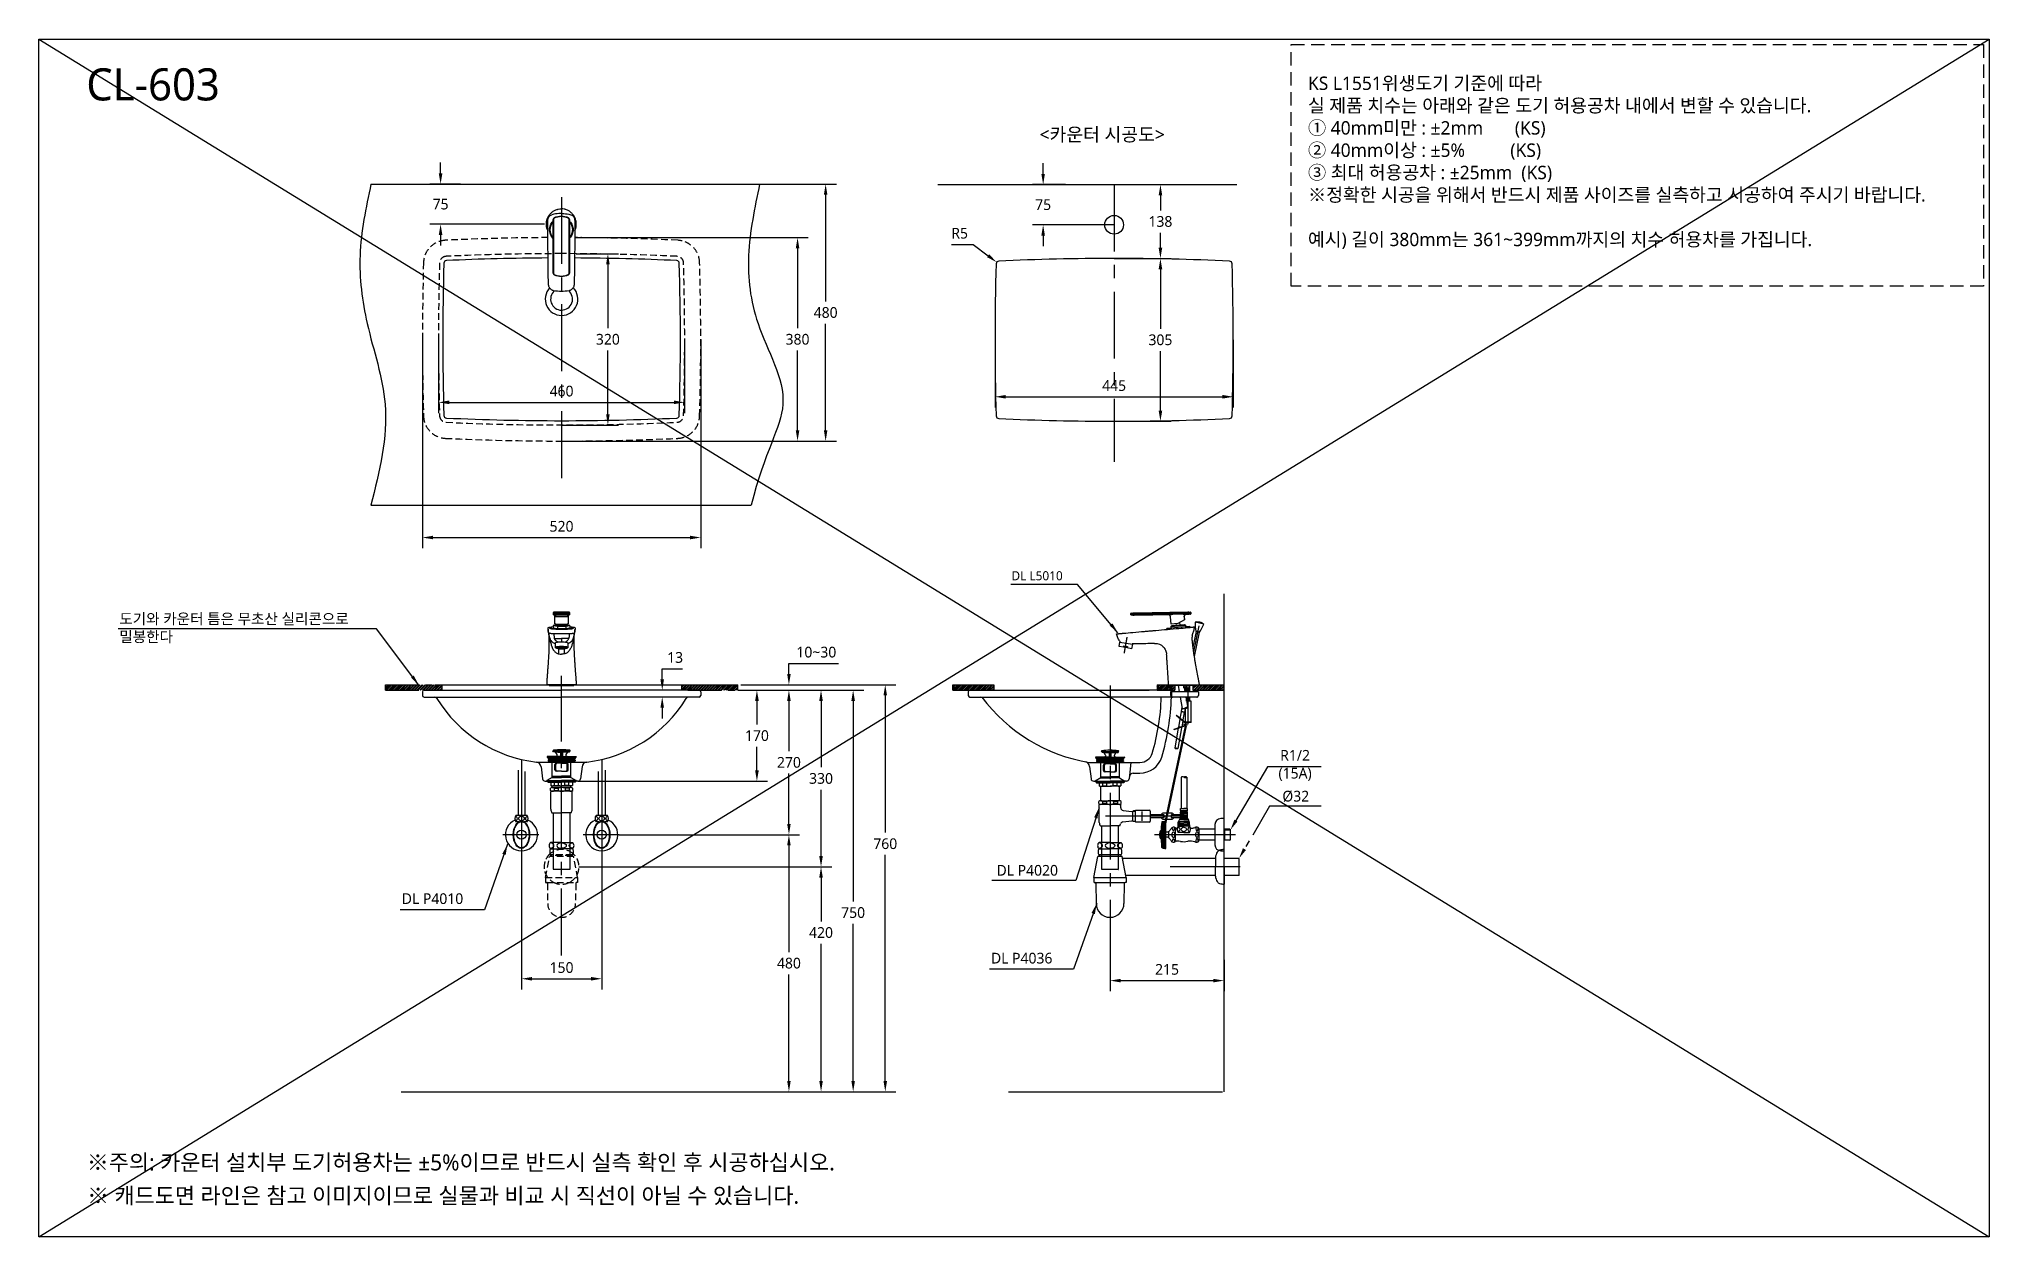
# Model space of a CAD drawing. Extents: x 572 to 8286, y -137 to 2100.
# Drawn here: x 572 to 4215, y -137 to 2100 of the extents above; entities that cross this region are included whole.
import ezdxf

# ---------------------------------------------------------------- set-up
doc = ezdxf.new("R2010")
doc.units = 0
doc.header["$LTSCALE"] = 50
doc.header["$MEASUREMENT"] = 0
for name, pattern in [('CENTER', [2, 1.25, -0.25, 0.25, -0.25]), ('DASHED', [0.75, 0.5, -0.25]), ('HIDDEN', [0.375, 0.25, -0.125])]:
    doc.linetypes.add(name, pattern=pattern)
doc.layers.get('0').update_dxf_attribs({"linetype": 'CONTINUOUS'})
doc.layers.get('DEFPOINTS').update_dxf_attribs({"linetype": 'CONTINUOUS'})
for name, color, linetype in [('1', 1, 'CENTER'), ('2', 2, 'HIDDEN'), ('3', 3, 'CONTINUOUS'), ('30', 7, 'CONTINUOUS'), ('4', 4, 'CONTINUOUS'), ('5', 5, 'CONTINUOUS'), ('6', 6, 'CONTINUOUS'), ('7', 7, 'CONTINUOUS'), ('CENTER', 2, 'CENTER'), ('SA-DOOR', 4, 'CONTINUOUS')]:
    doc.layers.add(name, color=color, linetype=linetype)
doc.styles.add('GHS', font='romans', dxfattribs={"bigfont": 'ghs'})
doc.styles.add('ROMANS', font='romans')
doc.styles.get("Standard").update_dxf_attribs({"font": 'NanumGothic.ttf'})
doc.dimstyles.get("Standard").update_dxf_attribs({"dimtxt": 2.5, "dimasz": 2, "dimexe": 2, "dimexo": 1, "dimgap": 2, "dimtad": 1, "dimdec": 0, "dimlfac": 10, "dimrnd": 1, "dimzin": 0, "dimdsep": 46, "dimtxsty": 'Standard', "dimcen": 0, "dimclrd": 7, "dimclre": 7, "dimclrt": 2, "dimadec": 0, "dimazin": 0, "dimtfac": 1, "dimtdec": 0, "dimtofl": 0, "dimtmove": 0, "dimatfit": 3, "dimfxl": 0, "dimtolj": 1, "dimtzin": 0, "dimarcsym": 0})

msp = doc.modelspace()

# ---------------------------------------------------------------- texts
at = {"attachment_point": 1, "style": 'GHS'}
for s, insert, char_height, width in [('{\\fNanumGothic|b0|i0|c0|p50;CL-603\\fNanumGothic|b0|i0|c129|p50; }', (660.14693, 2045.27793), 60, 668.8230612), ('{\\fNanumGothic|b0|i0|c129|p50;※ 캐드도면 라인은 참고 이미지이므로 실물과 비교 시 직선이 아닐 수 있습니다.}', (661.77508, -45.1917), 30, 1933.7305945)]:
    msp.add_mtext(s, dxfattribs=dict(at, insert=insert, char_height=char_height, width=width))
at = {"color": 2, "attachment_point": 1, "style": 'GHS'}
for s, width, insert, char_height in [('{\\fNanumGothic|b0|i0|c129|p50;<카운터 시공도>}', 310.7575279, (2441.32328, 1934.16108), 25), ('{\\fNanumGothic|b0|i0|c129|p50;DL L5010}', 155.8345136, (2388.81275, 1106.05644), 17), ('{\\fNanumGothic|b0|i0|c129|p50;DL P4020}', 158.3659725, (2360.95211, 557.37913), 20), ('{\\fNanumGothic|b0|i0|c129|p50;DL P4010}', 158.3659725, (1249.67379, 504.46938), 20), ('{\\fNanumGothic|b0|i0|c129|p50;DL P4036}', 158.3659725, (2350.54024, 393.34934), 20)]:
    msp.add_mtext_dynamic_manual_height_columns(s, width=width, gutter_width=13.505, heights=[0], dxfattribs=dict(at, insert=insert, char_height=char_height))
at = {"insert": (721.90194, 1027.09338), "char_height": 20, "attachment_point": 1, "style": 'GHS'}
msp.add_mtext_dynamic_manual_height_columns('{\\fNanumGothic|b0|i0|c129|p50;도기와 카운터 틈은 무초산 실리콘으로 \\P밀봉한다}', width=518.1591402, gutter_width=13.5, heights=[0], dxfattribs=at)
at = {"layer": '1', "color": 2, "insert": (2918.73483, 743.27348), "char_height": 20, "width": 84.7619048, "attachment_point": 5}
msp.add_mtext('R1/2\\P(15A)', dxfattribs=at)
at = {"layer": '1', "color": 2, "insert": (2919.96995, 685.48829), "char_height": 20, "attachment_point": 5}
msp.add_mtext('%%C32', dxfattribs=at)
at = {"layer": '2', "color": 7, "insert": (2942.74041, 1868.78309), "char_height": 25, "attachment_point": 4, "style": 'ROMANS'}
msp.add_mtext('{\\fNanumGothic|b0|i0|c0|p50;KS L1551\\fNanumGothic|b0|i0|c129|p50;위생도기 기준에 따라 \\P실 제품 치수는 아래와 같은 도기 허용공차 내에서 변할 수 있습니다. \\fNanumGothic|b0|i0|c0|p50;\\P\\fNanumGothic|b0|i0|c129|p50;① \\fNanumGothic|b0|i0|c0|p50;40mm\\fNanumGothic|b0|i0|c129|p50;미만 : ±2mm       (KS)\\fNanumGothic|b0|i0|c0|p50; \\P\\fNanumGothic|b0|i0|c129|p50;② \\fNanumGothic|b0|i0|c0|p50;40mm\\fNanumGothic|b0|i0|c129|p50;이상 : ±5%          (KS)\\fNanumGothic|b0|i0|c0|p50;\\P\\fNanumGothic|b0|i0|c129|p50;③ 최대 허용공차 : ±25mm  (KS)\\fNanumGothic|b0|i0|c0|p50;\\P※\\fNanumGothic|b0|i0|c129|p50;정확한 시공을 위해서 반드시 제품 사이즈를 실측하고 시공하여 주시기 바랍니다\\fNanumGothic|b0|i0|c0|p50;.\\P\\P\\fNanumGothic|b0|i0|c129|p50;예시\\fNanumGothic|b0|i0|c0|p50;) \\fNanumGothic|b0|i0|c129|p50;길이 3\\fNanumGothic|b0|i0|c0|p50;80mm\\fNanumGothic|b0|i0|c129|p50;는 361\\fNanumGothic|b0|i0|c0|p50;~\\fNanumGothic|b0|i0|c129|p50;399\\fNanumGothic|b0|i0|c0|p50;mm\\fNanumGothic|b0|i0|c129|p50;까지의 치수 허용차를 가집니다\\fNanumGothic|b0|i0|c0|p50;.}', dxfattribs=at)
at = {"layer": '3', "color": 1, "insert": (661.25498, 16.88361), "char_height": 30, "attachment_point": 1, "style": 'GHS'}
msp.add_mtext_dynamic_manual_height_columns('{\\fNanumGothic|b0|i0|c129|p50;※주의: 카운터 설치부 도기허용차는 ±5%이므로 반드시 실측 확인 후 시공하십시오.}', width=3042.4010348, gutter_width=13.505, heights=[0], dxfattribs=at)

# ---------------------------------------------------------------- blocks, each defined once
blk = doc.blocks.new('*D8')
at = {"color": 3, "lineweight": -2}
for p, q in [((1473.2, 589.2), (1473.2, 324.9)), ((1623.2, 589.2), (1623.2, 324.9)), ((1493.2, 344.9), (1603.2, 344.9))]:
    blk.add_line(p, q, dxfattribs=at)
at = {"color": 3}
for points in [[(1493.2, 348.2), (1493.2, 341.5), (1473.2, 344.9)], [(1603.2, 348.2), (1603.2, 341.5), (1623.2, 344.9)]]:
    blk.add_solid(points, dxfattribs=at)
at = {"layer": 'DEFPOINTS', "color": 0}
for p in [(1473.2, 589.2), (1623.2, 589.2), (1623.2, 344.9)]:
    blk.add_point(p, dxfattribs=at)
at = {"color": 2, "insert": (1548.2, 365.7), "char_height": 20, "attachment_point": 5}
blk.add_mtext('\\A1;150', dxfattribs=at)
blk = doc.blocks.new('*D13')
at = {"layer": '3', "color": 3, "lineweight": -2}
for p, q in [((2573, 479.7), (2573, 321.4)), ((2786, 380.5), (2786, 321.4)), ((2593, 341.4), (2766, 341.4))]:
    blk.add_line(p, q, dxfattribs=at)
at = {"layer": '3', "color": 3}
for points in [[(2593, 344.7), (2593, 338.1), (2573, 341.4)], [(2766, 344.7), (2766, 338.1), (2786, 341.4)]]:
    blk.add_solid(points, dxfattribs=at)
at = {"layer": 'DEFPOINTS', "color": 0}
for p in [(2573, 479.7), (2786, 380.5), (2786, 341.4)]:
    blk.add_point(p, dxfattribs=at)
at = {"layer": '3', "color": 2, "insert": (2679.5, 362.3), "char_height": 20, "attachment_point": 5}
blk.add_mtext('\\A1;215', dxfattribs=at)
blk = doc.blocks.new('*D14')
at = {"color": 3, "lineweight": -2}
for p, q in [((1580.7, 553.9), (2053, 553.9)), ((2033, 533.9), (2033, 451.9)), ((2033, 153.9), (2033, 410.2)), ((1848.2, 133.9), (2053, 133.9))]:
    blk.add_line(p, q, dxfattribs=at)
at = {"color": 3}
for points in [[(2029.7, 533.9), (2036.3, 533.9), (2033, 553.9)], [(2029.7, 153.9), (2036.3, 153.9), (2033, 133.9)]]:
    blk.add_solid(points, dxfattribs=at)
at = {"layer": 'DEFPOINTS', "color": 0}
for p in [(1580.7, 553.9), (1848.2, 133.9), (2033, 133.9)]:
    blk.add_point(p, dxfattribs=at)
at = {"color": 2, "insert": (2033, 431.1), "char_height": 20, "attachment_point": 5}
blk.add_mtext('\\A1;420', dxfattribs=at)
blk = doc.blocks.new('*D15')
at = {"color": 3, "lineweight": -2}
for p, q in [((1933.2, 883.9), (1993, 883.9)), ((1973, 863.9), (1973, 769.7)), ((1973, 633.9), (1973, 728)), ((1655.9, 613.9), (1993, 613.9))]:
    blk.add_line(p, q, dxfattribs=at)
at = {"color": 3}
for points in [[(1969.7, 863.9), (1976.3, 863.9), (1973, 883.9)], [(1969.7, 633.9), (1976.3, 633.9), (1973, 613.9)]]:
    blk.add_solid(points, dxfattribs=at)
at = {"layer": 'DEFPOINTS', "color": 0}
for p in [(1933.2, 883.9), (1655.9, 613.9), (1973, 613.9)]:
    blk.add_point(p, dxfattribs=at)
at = {"color": 2, "insert": (1973, 748.9), "char_height": 20, "attachment_point": 5}
blk.add_mtext('\\A1;270', dxfattribs=at)
blk = doc.blocks.new('*D16')
at = {"color": 3, "lineweight": -2}
for p, q in [((1993, 883.9), (2053, 883.9)), ((2033, 863.9), (2033, 739.8)), ((2033, 573.9), (2033, 698)), ((1580.7, 553.9), (2053, 553.9))]:
    blk.add_line(p, q, dxfattribs=at)
at = {"color": 3}
for points in [[(2029.7, 863.9), (2036.3, 863.9), (2033, 883.9)], [(2029.7, 573.9), (2036.3, 573.9), (2033, 553.9)]]:
    blk.add_solid(points, dxfattribs=at)
at = {"layer": 'DEFPOINTS', "color": 0}
for p in [(1993, 883.9), (1580.7, 553.9), (2033, 553.9)]:
    blk.add_point(p, dxfattribs=at)
at = {"color": 2, "insert": (2033, 718.9), "char_height": 20, "attachment_point": 5}
blk.add_mtext('\\A1;330', dxfattribs=at)
blk = doc.blocks.new('*D17')
at = {"color": 3, "lineweight": -2}
for p, q in [((1877.5, 883.9), (1933.2, 883.9)), ((1913.2, 863.9), (1913.2, 819.7)), ((1913.2, 733.9), (1913.2, 778.1)), ((1578.8, 713.9), (1933.2, 713.9))]:
    blk.add_line(p, q, dxfattribs=at)
at = {"color": 3}
for points in [[(1909.9, 863.9), (1916.6, 863.9), (1913.2, 883.9)], [(1909.9, 733.9), (1916.6, 733.9), (1913.2, 713.9)]]:
    blk.add_solid(points, dxfattribs=at)
at = {"layer": 'DEFPOINTS', "color": 0}
for p in [(1877.5, 883.9), (1578.8, 713.9), (1913.2, 713.9)]:
    blk.add_point(p, dxfattribs=at)
at = {"color": 2, "insert": (1913.2, 798.9), "char_height": 20, "attachment_point": 5}
blk.add_mtext('\\A1;170', dxfattribs=at)
blk = doc.blocks.new('*D18')
at = {"color": 3, "lineweight": -2}
for p, q in [((1883, 893.9), (2173, 893.9)), ((2153, 873.9), (2153, 617.9)), ((2153, 153.9), (2153, 576.1)), ((2113, 133.9), (2173, 133.9))]:
    blk.add_line(p, q, dxfattribs=at)
at = {"color": 3}
for points in [[(2149.7, 873.9), (2156.3, 873.9), (2153, 893.9)], [(2149.7, 153.9), (2156.3, 153.9), (2153, 133.9)]]:
    blk.add_solid(points, dxfattribs=at)
at = {"layer": 'DEFPOINTS', "color": 0}
for p in [(1883, 893.9), (2113, 133.9), (2153, 133.9)]:
    blk.add_point(p, dxfattribs=at)
at = {"color": 2, "insert": (2153, 597), "char_height": 20, "attachment_point": 5}
blk.add_mtext('\\A1;760', dxfattribs=at)
blk = doc.blocks.new('*D19')
at = {"color": 3, "lineweight": -2}
for p, q in [((2053, 883.9), (2113, 883.9)), ((2093, 863.9), (2093, 489.2)), ((2093, 153.9), (2093, 447.5)), ((2053, 133.9), (2113, 133.9))]:
    blk.add_line(p, q, dxfattribs=at)
at = {"color": 3}
for points in [[(2089.7, 863.9), (2096.3, 863.9), (2093, 883.9)], [(2089.7, 153.9), (2096.3, 153.9), (2093, 133.9)]]:
    blk.add_solid(points, dxfattribs=at)
at = {"layer": 'DEFPOINTS', "color": 0}
for p in [(2053, 883.9), (2053, 133.9), (2093, 133.9)]:
    blk.add_point(p, dxfattribs=at)
at = {"color": 2, "insert": (2093, 468.4), "char_height": 20, "attachment_point": 5}
blk.add_mtext('\\A1;750', dxfattribs=at)
blk = doc.blocks.new('*D20')
at = {"color": 3, "lineweight": -2}
for p, q in [((1322.2, 1849.1), (1322.2, 1869.1)), ((1359.4, 1829.1), (1302.2, 1829.1)), ((1516.3, 1754.1), (1302.2, 1754.1)), ((1322.2, 1734.1), (1322.2, 1714.1))]:
    blk.add_line(p, q, dxfattribs=at)
at = {"color": 3}
for points in [[(1318.8, 1849.1), (1325.5, 1849.1), (1322.2, 1829.1)], [(1318.8, 1734.1), (1325.5, 1734.1), (1322.2, 1754.1)]]:
    blk.add_solid(points, dxfattribs=at)
at = {"layer": 'DEFPOINTS', "color": 0}
for p in [(1322.2, 1829.1), (1359.4, 1829.1), (1516.3, 1754.1)]:
    blk.add_point(p, dxfattribs=at)
at = {"color": 2, "insert": (1322.2, 1791.6), "char_height": 20, "attachment_point": 5}
blk.add_mtext('\\A1;75', dxfattribs=at)
blk = doc.blocks.new('*D21')
at = {"color": 3, "lineweight": -2}
for p, q in [((2448, 1848), (2448, 1868)), ((2489.8, 1828), (2428, 1828)), ((2580.6, 1753), (2428, 1753)), ((2448, 1733), (2448, 1713))]:
    blk.add_line(p, q, dxfattribs=at)
at = {"color": 3}
for points in [[(2444.7, 1848), (2451.3, 1848), (2448, 1828)], [(2444.7, 1733), (2451.3, 1733), (2448, 1753)]]:
    blk.add_solid(points, dxfattribs=at)
at = {"layer": 'DEFPOINTS', "color": 0}
for p in [(2448, 1828), (2489.8, 1828), (2580.6, 1753)]:
    blk.add_point(p, dxfattribs=at)
at = {"color": 2, "insert": (2448, 1790.5), "char_height": 20, "attachment_point": 5}
blk.add_mtext('\\A1;75', dxfattribs=at)
blk = doc.blocks.new('*D22')
at = {"color": 3, "lineweight": -2}
for p, q in [((1973, 913.9), (1973, 933.9)), ((1973, 933.9), (2065.4, 933.9)), ((1877.5, 883.9), (1993, 883.9)), ((1883, 893.9), (1993, 893.9)), ((1973, 863.9), (1973, 843.9))]:
    blk.add_line(p, q, dxfattribs=at)
at = {"color": 3}
for points in [[(1969.7, 913.9), (1976.3, 913.9), (1973, 893.9)], [(1969.7, 863.9), (1976.3, 863.9), (1973, 883.9)]]:
    blk.add_solid(points, dxfattribs=at)
at = {"layer": 'DEFPOINTS', "color": 0}
for p in [(1877.5, 883.9), (1883, 893.9), (1973, 893.9)]:
    blk.add_point(p, dxfattribs=at)
at = {"color": 2, "insert": (2024.2, 954.8), "char_height": 20, "attachment_point": 5}
blk.add_mtext('\\A1;10~30', dxfattribs=at)
blk = doc.blocks.new('*D23')
at = {"color": 3, "lineweight": -2}
for p, q in [((1736.3, 903.9), (1736.3, 923.9)), ((1736.3, 923.9), (1774.3, 923.9)), ((1784.2, 883.9), (1716.3, 883.9)), ((1805.2, 870.9), (1716.3, 870.9)), ((1736.3, 850.9), (1736.3, 830.9))]:
    blk.add_line(p, q, dxfattribs=at)
at = {"color": 3}
for points in [[(1732.9, 903.9), (1739.6, 903.9), (1736.3, 883.9)], [(1732.9, 850.9), (1739.6, 850.9), (1736.3, 870.9)]]:
    blk.add_solid(points, dxfattribs=at)
at = {"layer": 'DEFPOINTS', "color": 0}
for p in [(1736.3, 883.9), (1784.2, 883.9), (1805.2, 870.9)]:
    blk.add_point(p, dxfattribs=at)
at = {"color": 2, "insert": (1760.3, 944.8), "char_height": 20, "attachment_point": 5}
blk.add_mtext('\\A1;{\\fNanumGothic|b0|i0|c129|p50;13}', dxfattribs=at)
blk = doc.blocks.new('*D9')
at = {"color": 3, "lineweight": -2}
for p, q in [((1573.5, 1729.1), (2009.1, 1729.1)), ((1989.1, 1709.1), (1989.1, 1560)), ((1989.1, 1369.1), (1989.1, 1518.2)), ((1548.2, 1349.1), (2009.1, 1349.1))]:
    blk.add_line(p, q, dxfattribs=at)
at = {"color": 3}
for points in [[(1985.8, 1709.1), (1992.4, 1709.1), (1989.1, 1729.1)], [(1985.8, 1369.1), (1992.4, 1369.1), (1989.1, 1349.1)]]:
    blk.add_solid(points, dxfattribs=at)
at = {"layer": 'DEFPOINTS', "color": 0}
for p in [(1573.5, 1729.1), (1548.2, 1349.1), (1989.1, 1349.1)]:
    blk.add_point(p, dxfattribs=at)
at = {"color": 2, "insert": (1989.1, 1539.1), "char_height": 20, "attachment_point": 5}
blk.add_mtext('\\A1;380', dxfattribs=at)
blk = doc.blocks.new('*D10')
at = {"color": 3, "lineweight": -2}
for p, q in [((2358.1, 1538.1), (2358.1, 1411.8)), ((2803.1, 1538.1), (2803.1, 1411.8)), ((2378.1, 1431.8), (2783.1, 1431.8))]:
    blk.add_line(p, q, dxfattribs=at)
at = {"color": 3}
for points in [[(2378.1, 1435.2), (2378.1, 1428.5), (2358.1, 1431.8)], [(2783.1, 1435.2), (2783.1, 1428.5), (2803.1, 1431.8)]]:
    blk.add_solid(points, dxfattribs=at)
at = {"layer": 'DEFPOINTS', "color": 0}
for p in [(2358.1, 1538.1), (2803.1, 1538.1), (2803.1, 1431.8)]:
    blk.add_point(p, dxfattribs=at)
at = {"color": 2, "insert": (2580.6, 1452.6), "char_height": 20, "attachment_point": 5}
blk.add_mtext('\\A1;445', dxfattribs=at)
blk = doc.blocks.new('*D11')
at = {"color": 3, "lineweight": -2}
for p, q in [((2580.6, 1690.1), (2687.1, 1690.1)), ((2667.1, 1670.1), (2667.1, 1559)), ((2667.1, 1406.1), (2667.1, 1517.2)), ((2580.6, 1386.1), (2687.1, 1386.1))]:
    blk.add_line(p, q, dxfattribs=at)
at = {"color": 3}
for points in [[(2663.8, 1670.1), (2670.5, 1670.1), (2667.1, 1690.1)], [(2663.8, 1406.1), (2670.5, 1406.1), (2667.1, 1386.1)]]:
    blk.add_solid(points, dxfattribs=at)
at = {"layer": 'DEFPOINTS', "color": 0}
for p in [(2580.6, 1690.1), (2580.6, 1386.1), (2667.1, 1386.1)]:
    blk.add_point(p, dxfattribs=at)
at = {"color": 2, "insert": (2667.1, 1538.1), "char_height": 20, "attachment_point": 5}
blk.add_mtext('\\A1;305', dxfattribs=at)
blk = doc.blocks.new('*D12')
at = {"color": 3, "lineweight": -2}
for p, q in [((1575.5, 1699.1), (1654.7, 1699.1)), ((1634.7, 1679.1), (1634.7, 1560)), ((1634.7, 1399.1), (1634.7, 1518.2)), ((1548.2, 1379.1), (1654.7, 1379.1))]:
    blk.add_line(p, q, dxfattribs=at)
at = {"color": 3}
for points in [[(1631.4, 1679.1), (1638.1, 1679.1), (1634.7, 1699.1)], [(1631.4, 1399.1), (1638.1, 1399.1), (1634.7, 1379.1)]]:
    blk.add_solid(points, dxfattribs=at)
at = {"layer": 'DEFPOINTS', "color": 0}
for p in [(1575.5, 1699.1), (1548.2, 1379.1), (1634.7, 1379.1)]:
    blk.add_point(p, dxfattribs=at)
at = {"color": 2, "insert": (1634.7, 1539.1), "char_height": 20, "attachment_point": 5}
blk.add_mtext('\\A1;320', dxfattribs=at)
blk = doc.blocks.new('*D7')
at = {"color": 3, "lineweight": -2}
for p, q in [((2530.6, 1828), (2687.1, 1828)), ((2667.1, 1808), (2667.1, 1780)), ((2667.1, 1710.1), (2667.1, 1738.2)), ((2580.6, 1690.1), (2687.1, 1690.1))]:
    blk.add_line(p, q, dxfattribs=at)
at = {"color": 3}
for points in [[(2663.8, 1808), (2670.5, 1808), (2667.1, 1828)], [(2663.8, 1710.1), (2670.5, 1710.1), (2667.1, 1690.1)]]:
    blk.add_solid(points, dxfattribs=at)
at = {"layer": 'DEFPOINTS', "color": 0}
for p in [(2530.6, 1828), (2667.1, 1828), (2580.6, 1690.1)]:
    blk.add_point(p, dxfattribs=at)
at = {"color": 2, "insert": (2667.1, 1759.1), "char_height": 20, "attachment_point": 5}
blk.add_mtext('\\A1;138', dxfattribs=at)
blk = doc.blocks.new('*D24')
at = {"color": 3, "lineweight": -2}
for p, q in [((1655.9, 613.9), (1993, 613.9)), ((1973, 593.9), (1973, 394.8)), ((1973, 153.9), (1973, 353)), ((1848.2, 133.9), (1993, 133.9))]:
    blk.add_line(p, q, dxfattribs=at)
at = {"color": 3}
for points in [[(1969.7, 593.9), (1976.3, 593.9), (1973, 613.9)], [(1969.7, 153.9), (1976.3, 153.9), (1973, 133.9)]]:
    blk.add_solid(points, dxfattribs=at)
at = {"layer": 'DEFPOINTS', "color": 0}
for p in [(1655.9, 613.9), (1848.2, 133.9), (1973, 133.9)]:
    blk.add_point(p, dxfattribs=at)
at = {"color": 2, "insert": (1973, 373.9), "char_height": 20, "attachment_point": 5}
blk.add_mtext('\\A1;480', dxfattribs=at)
blk = doc.blocks.new('*D25')
at = {"color": 3, "lineweight": -2}
for p, q in [((1918.2, 1829.1), (2061.6, 1829.1)), ((2041.6, 1809.1), (2041.6, 1610)), ((2041.6, 1369.1), (2041.6, 1568.3)), ((1548.2, 1349.1), (2061.6, 1349.1))]:
    blk.add_line(p, q, dxfattribs=at)
at = {"color": 3}
for points in [[(2038.3, 1809.1), (2044.9, 1809.1), (2041.6, 1829.1)], [(2038.3, 1369.1), (2044.9, 1369.1), (2041.6, 1349.1)]]:
    blk.add_solid(points, dxfattribs=at)
at = {"layer": 'DEFPOINTS', "color": 0}
for p in [(1918.2, 1829.1), (1548.2, 1349.1), (2041.6, 1349.1)]:
    blk.add_point(p, dxfattribs=at)
at = {"color": 2, "insert": (2041.6, 1589.1), "char_height": 20, "attachment_point": 5}
blk.add_mtext('\\A1;480', dxfattribs=at)
blk = doc.blocks.new('*D26')
at = {"color": 3, "lineweight": -2}
for p, q in [((1318.2, 1539.1), (1318.2, 1401.4)), ((1778.2, 1539.1), (1778.2, 1401.4)), ((1338.2, 1421.4), (1758.2, 1421.4))]:
    blk.add_line(p, q, dxfattribs=at)
at = {"color": 3}
for points in [[(1338.2, 1424.8), (1338.2, 1418.1), (1318.2, 1421.4)], [(1758.2, 1424.8), (1758.2, 1418.1), (1778.2, 1421.4)]]:
    blk.add_solid(points, dxfattribs=at)
at = {"layer": 'DEFPOINTS', "color": 0}
for p in [(1318.2, 1539.1), (1778.2, 1539.1), (1778.2, 1421.4)]:
    blk.add_point(p, dxfattribs=at)
at = {"color": 2, "insert": (1548.2, 1442.3), "char_height": 20, "attachment_point": 5}
blk.add_mtext('\\A1;460', dxfattribs=at)
blk = doc.blocks.new('*D27')
at = {"color": 3, "lineweight": -2}
for p, q in [((1288.2, 1539.1), (1288.2, 1148.9)), ((1808.2, 1539.1), (1808.2, 1148.9)), ((1308.2, 1168.9), (1788.2, 1168.9))]:
    blk.add_line(p, q, dxfattribs=at)
at = {"color": 3}
for points in [[(1308.2, 1172.3), (1308.2, 1165.6), (1288.2, 1168.9)], [(1788.2, 1172.3), (1788.2, 1165.6), (1808.2, 1168.9)]]:
    blk.add_solid(points, dxfattribs=at)
at = {"layer": 'DEFPOINTS', "color": 0}
for p in [(1288.2, 1539.1), (1808.2, 1539.1), (1808.2, 1168.9)]:
    blk.add_point(p, dxfattribs=at)
at = {"color": 2, "insert": (1548.2, 1189.8), "char_height": 20, "attachment_point": 5}
blk.add_mtext('\\A1;520', dxfattribs=at)
blk = doc.blocks.new('*D28')
at = {"color": 3, "lineweight": -2}
for p, q in [((2276.9, 1716.4), (2317, 1716.4)), ((2317, 1716.4), (2345.2, 1695.2))]:
    blk.add_line(p, q, dxfattribs=at)
at = {"color": 3}
blk.add_solid([(2347.2, 1697.9), (2343.2, 1692.5), (2361.1, 1683.2)], dxfattribs=at)
at = {"layer": 'DEFPOINTS', "color": 0}
for p in [(2361.1, 1683.2), (2365.1, 1680.1)]:
    blk.add_point(p, dxfattribs=at)
at = {"color": 2, "insert": (2292, 1737.2), "char_height": 20, "attachment_point": 5}
blk.add_mtext('\\A1;R5', dxfattribs=at)

# ---------------------------------------------------------------- dimensions: what is measured, and where the dimension line sits
for base, p1, p2, picture, middle in [((1322.16109, 1829.14283), (1516.29217, 1754.14283), (1359.35077, 1829.14283), '*D20', (1322.16109, 1791.64283)), ((2447.98744, 1828.03947), (2580.62886, 1753.03947), (2489.79509, 1828.03947), '*D21', (2447.98744, 1790.53947)), ((2153.00664, 133.87989), (1882.96161, 893.87989), (2113.00664, 133.87989), '*D18', (2153.00664, 596.97369)), ((2093.00664, 133.87989), (2053.00664, 883.87989), (2053.00664, 133.87989), '*D19', (2093.00664, 468.35411)), ((2033.00664, 133.87989), (1580.74041, 553.87989), (1848.24041, 133.87989), '*D14', (2033.00664, 431.05529))]:
    dim = msp.add_linear_dim(base=base, p1=p1, p2=p2, angle=90, dimstyle='Standard', override={"dimtxt": 20, "dimasz": 20, "dimexe": 20, "dimexo": 0, "dimgap": 10, "dimtih": 1, "dimtoh": 1, "dimdec": 4, "dimlfac": 1, "dimzin": 8, "dimclrd": 3, "dimclre": 3, "dimtdec": 4, "dimarcsym": 1})
    dim.commit()
    dim.dimension.update_dxf_attribs({"geometry": picture, "text_midpoint": middle, "dimtype": 160})
for base, p1, p2, picture, middle in [((2041.59722, 1349.14283), (1918.24041, 1829.14283), (1548.24041, 1349.14283), '*D25', (2041.59722, 1589.14283)), ((2667.12472, 1828.03947), (2580.62886, 1690.14283), (2530.62886, 1828.03947), '*D7', (2667.12472, 1759.09115)), ((1989.09904, 1349.14283), (1573.49625, 1729.07575), (1548.24041, 1349.14283), '*D9', (1989.09904, 1539.10929)), ((1634.73627, 1379.14283), (1575.52736, 1699.06403), (1548.24041, 1379.14283), '*D12', (1634.73627, 1539.10343)), ((1913.24041, 713.87989), (1877.45321, 883.87989), (1578.79356, 713.87989), '*D17', (1913.24041, 798.87989)), ((2033.00664, 553.87989), (1993.00664, 883.87989), (1580.74041, 553.87989), '*D16', (2033.00664, 718.87989)), ((1973.00664, 613.87989), (1933.24041, 883.87989), (1655.86698, 613.87989), '*D15', (1973.00664, 748.87989)), ((1973.00664, 133.87989), (1655.86698, 613.87989), (1848.24041, 133.87989), '*D24', (1973.00664, 373.87989))]:
    dim = msp.add_linear_dim(base=base, p1=p1, p2=p2, angle=90, dimstyle='Standard', override={"dimtxt": 20, "dimasz": 20, "dimexe": 20, "dimexo": 0, "dimgap": 10, "dimtih": 1, "dimtoh": 1, "dimdec": 4, "dimlfac": 1, "dimzin": 8, "dimclrd": 3, "dimclre": 3, "dimtdec": 4, "dimarcsym": 1})
    dim.commit()
    dim.dimension.update_dxf_attribs({"geometry": picture, "text_midpoint": middle})
dim = msp.add_radius_dim(center=(2365.12886, 1680.14283), mpoint=(2361.13749, 1683.15431), dimstyle='Standard', override={"dimtxt": 20, "dimasz": 20, "dimexe": 20, "dimexo": 0, "dimgap": 10, "dimtih": 1, "dimtoh": 1, "dimdec": 4, "dimlfac": 1, "dimzin": 8, "dimclrd": 3, "dimclre": 3, "dimtdec": 4, "dimarcsym": 1})
dim.commit()
dim.dimension.update_dxf_attribs({"geometry": '*D28', "text_midpoint": (2291.97031, 1716.44051), "dimtype": 164})
for base, p1, p2, text, picture, middle in [((2667.12472, 1386.14283), (2580.62886, 1690.14283), (2580.62886, 1386.14283), '305', '*D11', (2667.12472, 1538.14283)), ((1736.2503, 883.87989), (1805.24249, 870.87989), (1784.24041, 883.87989), '{\\fNanumGothic|b0|i0|c129|p50;<>}', '*D23', (1760.29894, 944.78118)), ((1973.00664, 893.87989), (1877.45321, 883.87989), (1882.96161, 893.87989), '<>~30', '*D22', (2024.22267, 954.78118))]:
    dim = msp.add_linear_dim(base=base, p1=p1, p2=p2, angle=90, text=text, dimstyle='Standard', override={"dimtxt": 20, "dimasz": 20, "dimexe": 20, "dimexo": 0, "dimgap": 10, "dimtih": 1, "dimtoh": 1, "dimdec": 4, "dimlfac": 1, "dimzin": 8, "dimclrd": 3, "dimclre": 3, "dimtdec": 4, "dimarcsym": 1})
    dim.commit()
    dim.dimension.update_dxf_attribs({"geometry": picture, "text_midpoint": middle})
dim = msp.add_linear_dim(base=(1808.24041, 1168.9378), p1=(1288.24041, 1539.14283), p2=(1808.24041, 1539.14283), dimstyle='Standard', override={"dimtxt": 20, "dimasz": 20, "dimexe": 20, "dimexo": 0, "dimgap": 10, "dimtih": 1, "dimtoh": 1, "dimdec": 4, "dimlfac": 1, "dimzin": 8, "dimclrd": 3, "dimclre": 3, "dimtdec": 4, "dimarcsym": 1})
dim.commit()
dim.dimension.update_dxf_attribs({"geometry": '*D27', "text_midpoint": (1548.24041, 1168.9378), "dimtype": 160})
for base, p1, p2, override, picture, middle in [((1778.24041, 1421.4416), (1318.24041, 1539.14283), (1778.24041, 1539.14283), {"dimtxt": 20, "dimasz": 20, "dimexe": 20, "dimexo": 0, "dimgap": 10, "dimtih": 1, "dimtoh": 1, "dimdec": 4, "dimlfac": 1, "dimzin": 8, "dimclrd": 3, "dimclre": 3, "dimtdec": 4, "dimarcsym": 1}, '*D26', (1548.24041, 1442.32858)), ((1623.24041, 344.87859), (1473.24041, 589.22136), (1623.24041, 589.22136), {"dimtxt": 20, "dimasz": 20, "dimexe": 20, "dimexo": 0, "dimgap": 10, "dimdec": 4, "dimlfac": 1, "dimzin": 8, "dimclrd": 3, "dimclre": 3, "dimtdec": 4}, '*D8', (1548.24041, 365.73695))]:
    dim = msp.add_linear_dim(base=base, p1=p1, p2=p2, dimstyle='Standard', override=override)
    dim.commit()
    dim.dimension.update_dxf_attribs({"geometry": picture, "text_midpoint": middle})
dim = msp.add_linear_dim(base=(2803.12886, 1431.848), p1=(2358.12886, 1538.14283), p2=(2803.12886, 1538.14283), text='445', dimstyle='Standard', override={"dimtxt": 20, "dimasz": 20, "dimexe": 20, "dimexo": 0, "dimgap": 10, "dimdec": 4, "dimlfac": 1, "dimzin": 8, "dimclrd": 3, "dimclre": 3, "dimtdec": 4, "dimarcsym": 1})
dim.commit()
dim.dimension.update_dxf_attribs({"geometry": '*D10', "text_midpoint": (2580.62886, 1452.62053)})
at = {"layer": '3'}
dim = msp.add_linear_dim(base=(2785.96896, 341.39897), p1=(2572.96896, 479.68104), p2=(2785.96896, 380.5205), text='215', dimstyle='Standard', override={"dimtxt": 20, "dimasz": 20, "dimexe": 20, "dimexo": 0, "dimgap": 10, "dimdec": 4, "dimlfac": 1, "dimzin": 8, "dimclrd": 3, "dimclre": 3, "dimtdec": 4}, dxfattribs=at)
dim.commit()
dim.dimension.update_dxf_attribs({"geometry": '*D13', "text_midpoint": (2679.46896, 362.28595)})

# ---------------------------------------------------------------- hatches: boundary and pattern name
h = msp.add_hatch()
h.set_pattern_fill('ANSI32', color=256, scale=10)
h.set_pattern_definition([(45, (3756.712, 74.737), (-2.6516504, 2.6516504), []), (45, (3758.4797, 74.737), (-2.6516504, 2.6516504), [])])
h.paths.add_polyline_path([(1312.24041, 883.87989), (1324.24041, 883.87989), (1324.24041, 893.87989), (1312.24041, 893.87989), (1219.02761, 893.87989), (1219.02761, 883.87989)])
h.paths.add_polyline_path([(1877.45321, 883.87989), (1877.45321, 893.87989), (1772.24041, 893.87989), (1772.24041, 883.87989), (1805.24249, 883.87989)])
h = msp.add_hatch()
h.set_pattern_fill('ANSI32', color=256, scale=10)
h.set_pattern_definition([(45, (3691.4405, 74.737), (-2.65165, 2.65165), []), (45, (3693.2082, 74.737), (-2.65165, 2.65165), [])])
h.paths.add_polyline_path([(2785.96896, 893.87989), (2734.87287, 893.87989), (2734.87287, 893.37989), (2727.96896, 893.37989), (2727.96896, 883.87989), (2785.96896, 883.87989)])
h.paths.add_polyline_path([(2693.96896, 893.37989), (2686.87287, 893.37989), (2686.87287, 893.87989), (2660.74711, 893.87989), (2660.74711, 883.87989), (2693.96896, 883.87989)])
h.paths.add_polyline_path([(2355.74711, 893.87989), (2278.96896, 893.87989), (2278.96896, 883.87989), (2355.74711, 883.87989)])

# ---------------------------------------------------------------- linework, layer by layer
for p, q in [((571.83398, -137.42071), (4215.24041, 2100)), ((571.83398, 2100), (4215.24041, -137.42071))]:
    msp.add_line(p, q)
at = {"color": 1}
for p, q in [((1324.24041, 893.87989), (1324.24041, 883.87989)), ((1772.24041, 893.87989), (1772.24041, 883.87989))]:
    msp.add_line(p, q, dxfattribs=at)
at = {"ltscale": 0.5}
for p, q in [((1574.72018, 893.87989), (1521.76065, 893.87989)), ((1571.31541, 893.87989), (1525.1763, 893.87985)), ((1525.1763, 893.87985), (1525.1763, 892.40132)), ((1571.31541, 893.87989), (1571.31541, 892.40132)), ((2687.90485, 893.87989), (2687.90485, 892.40137)), ((2734.03308, 893.87989), (2734.03308, 892.40137))]:
    msp.add_line(p, q, dxfattribs=at)
at = {"color": 7, "linetype": 'HIDDEN'}
msp.add_line((1530.76148, 893.87994), (1530.76148, 893.87985), dxfattribs=at)
at = {"color": 7}
for p, q in [((1501.30167, 749.59949), (1595.18331, 749.59949)), ((1510.08852, 740.82776), (1512.72532, 718.29866)), ((1586.43852, 741.18712), (1583.75966, 718.29866)), ((2534.7386, 741.48049), (2537.45179, 718.29866)), ((2612.07516, 748.96369), (2608.48614, 718.29866)), ((1517.69142, 713.87989), (1548.24249, 713.87989)), ((1578.79356, 713.87989), (1548.24249, 713.87989)), ((2542.4179, 713.87989), (2572.96896, 713.87989)), ((2603.52003, 713.87989), (2572.96896, 713.87989))]:
    msp.add_line(p, q, dxfattribs=at)
at = {"color": 4, "linetype": 'HIDDEN'}
for p, q in [((1518.33535, 534.18859), (1525.74041, 573.18859)), ((1529.14041, 575.18859), (1525.74041, 573.18859)), ((1570.74041, 573.18859), (1525.74041, 573.18859)), ((1569.24041, 576.09166), (1527.24041, 576.09166)), ((1567.34041, 575.18859), (1529.14041, 575.18859)), ((1567.34041, 575.18859), (1570.74041, 573.18859)), ((1578.24041, 533.68859), (1570.74041, 573.18859)), ((1518.24041, 534.18859), (1518.24041, 524.68859)), ((1518.24041, 534.18859), (1578.14547, 534.18859)), ((1518.24041, 524.68859), (1520.61219, 524.68859)), ((1520.61219, 524.68859), (1576.24041, 524.68859)), ((1521.74041, 522.88859), (1522.24041, 485.59166)), ((1574.74041, 522.7521), (1574.24041, 485.59166)), ((1578.24041, 524.68859), (1576.24041, 524.68859)), ((1578.24041, 533.68859), (1578.24041, 524.68859))]:
    msp.add_line(p, q, dxfattribs=at)
at = {"color": 4}
for p, q in [((2542.96896, 533.68859), (2550.46896, 573.18859)), ((2553.86896, 575.18859), (2550.46896, 573.18859)), ((2595.46896, 573.18859), (2550.46896, 573.18859)), ((2593.96896, 576.09166), (2551.96896, 576.09166)), ((2592.06896, 575.18859), (2595.46896, 573.18859)), ((2602.96896, 533.68859), (2595.46896, 573.18859)), ((2542.96896, 534.18859), (2602.87403, 534.18859)), ((2542.96896, 533.68859), (2542.96896, 524.68859)), ((2543.34074, 524.68859), (2545.34074, 524.68859)), ((2545.34074, 524.68859), (2600.96896, 524.68859)), ((2546.46896, 522.88859), (2546.96896, 485.59166)), ((2599.46896, 522.7521), (2598.96896, 485.59166)), ((2602.96896, 524.68859), (2600.96896, 524.68859)), ((2602.96896, 533.68859), (2602.96896, 524.68859))]:
    msp.add_line(p, q, dxfattribs=at)
for centre, radius, start, end in [((6373.24041, 1539.14283), 5047, 178.38614109, 181.61385891), ((1333.24041, 1681.14283), 5, 92.63989139, 178.38614109), ((1547.97753, -2927.5577), 4618.70053, 90.31040418, 92.66767165), ((1548.49132, -2928.07216), 4619.215, 87.33247697, 89.70216252), ((1763.24041, 1681.14283), 5, 1.61385891, 87.36010861), ((-3276.75959, 1539.14283), 5047, 358.38614109, 1.61385891), ((7405.12886, 1538.14283), 5047, 178.38614109, 181.61385891), ((2365.12886, 1680.14283), 5, 92.63989139, 178.38614109), ((2580.62906, -2961.39053), 4651.53337, 90.00000246, 92.65823786), ((2580.62866, -2961.39053), 4651.53337, 87.34176214, 89.99999754), ((2796.12886, 1680.14283), 5, 1.61385891, 87.36010861), ((-2243.87114, 1538.14283), 5047, 358.38614109, 1.61385891), ((1333.24041, 1397.14283), 5, 181.61385891, 267.36010861), ((1548.24041, 6017.14241), 4629.99958, 267.33558656, 272.66441344), ((1763.24041, 1397.14283), 5, 272.63989139, 358.38614109), ((2365.12886, 1396.14283), 5, 181.61385891, 267.36010861), ((2580.62906, 6037.6762), 4651.53337, 267.34176214, 269.99999754), ((2580.62866, 6037.6762), 4651.53337, 270.00000246, 272.65823786), ((2796.12886, 1396.14283), 5, 272.63989139, 358.38614109)]:
    msp.add_arc(centre, radius, start, end)
at = {"color": 2}
for radius, start, end in [(30.5, 136.90112386, 270), (20.5, 130.93048661, 270), (30.5, 270, 44.78034532), (20.5, 270, 49.79885815)]:
    msp.add_arc((1548.24041, 1614.14283), radius, start, end, dxfattribs=at)
at = {"color": 7}
for centre, radius, start, end in [((1500.15632, 739.6653), 10, 6.67550305, 83.42317705), ((1596.32866, 739.6653), 10, 96.57682295, 173.32449695), ((1517.69142, 718.87989), 5, 186.67550305, 270), ((1578.79356, 718.87989), 5, 270, 353.32449695), ((2542.4179, 718.87989), 5, 186.67550305, 270), ((2603.52003, 718.87989), 5, 270, 353.32449695)]:
    msp.add_arc(centre, radius, start, end, dxfattribs=at)
at = {"color": 4, "linetype": 'HIDDEN'}
for centre, radius, start, end in [((1539.84041, 581.84166), 13.85, 155.47045254, 204.52954746), ((1556.64041, 581.84166), 13.85, 335.47045254, 24.52954746), ((1519.74041, 522.88859), 2, 0, 64.15806724), ((1576.74041, 522.7521), 2, 104.47751219, 180), ((1548.24041, 485.59166), 26, 180, 0)]:
    msp.add_arc(centre, radius, start, end, dxfattribs=at)
at = {"color": 4}
for centre, radius, start, end in [((2564.56896, 581.84166), 13.85, 155.47045254, 204.52954746), ((2581.36896, 581.84166), 13.85, 335.47045254, 24.52954746), ((2544.46896, 522.88859), 2, 0, 64.15806724), ((2601.46896, 522.7521), 2, 104.47751219, 180), ((2572.96896, 485.59166), 26, 180, 0)]:
    msp.add_arc(centre, radius, start, end, dxfattribs=at)
at = {"layer": '1', "linetype": 'ByBlock'}
for p, q in [((1192.10406, 1829.14283), (1918.24041, 1829.14283)), ((1192.10406, 1229.14283), (1902.54659, 1229.14283)), ((2785.96896, 893.87989), (2785.96896, 1063.87989)), ((1312.24041, 893.87989), (1877.45321, 893.87989)), ((2278.96896, 893.87989), (2355.74711, 893.87989)), ((2278.96896, 883.87989), (2645.96896, 883.87989)), ((2660.74711, 893.87989), (2785.96896, 893.87989)), ((2727.96896, 883.87989), (2785.96896, 883.87989)), ((2785.96896, 133.87989), (2785.96896, 883.87989)), ((1248.24041, 133.87989), (1848.24041, 133.87989)), ((2382.96896, 133.87989), (2782.96896, 133.87989))]:
    msp.add_line(p, q, dxfattribs=at)
at = {"layer": '1', "color": 7, "linetype": 'Continuous'}
for p, q in [((1532.72931, 1762.99155), (1532.72931, 1763.03518)), ((1532.72931, 1662.51015), (1532.72931, 1762.99155)), ((1533.22931, 1762.98282), (1533.22931, 1662.50142)), ((1534.40089, 1765.72462), (1534.40089, 1765.68099)), ((1561.05772, 1765.68099), (1561.05772, 1765.72462)), ((1562.22931, 1662.50142), (1562.22931, 1762.98282)), ((1562.72931, 1763.03518), (1562.72931, 1762.99155)), ((1562.72931, 1762.99155), (1562.72931, 1662.51015)), ((1526.42931, 1744.36976), (1526.42931, 1744.19545)), ((1526.42931, 1744.02114), (1526.42931, 1743.71609)), ((1569.02931, 1744.19545), (1569.02931, 1744.36976)), ((1569.02931, 1743.71609), (1569.02931, 1744.02114)), ((1533.24041, 1027.3534), (1533.24041, 1029.10731)), ((1533.24041, 1024.85378), (1533.24041, 1027.3534)), ((1533.74041, 1029.60723), (1533.74041, 1027.85333)), ((1534.912, 1027.30646), (1534.912, 1024.80684)), ((1535.24041, 1021.99276), (1535.24041, 1008.23502)), ((1561.24041, 1008.23502), (1561.24041, 1022.00658)), ((1561.56882, 1024.80684), (1561.56882, 1027.30646)), ((1562.74041, 1027.85333), (1562.74041, 1029.60723)), ((1563.24041, 1029.10731), (1563.24041, 1027.3534)), ((1563.24041, 1027.3534), (1563.24041, 1024.85378)), ((2611.97267, 1027.11542), (2615.08399, 1027.16972)), ((2612.0163, 1024.6158), (2611.97267, 1027.11542)), ((2615.12762, 1024.67011), (2612.0163, 1024.6158)), ((2612.46387, 1027.62406), (2615.5235, 1027.67748)), ((2615.58458, 1024.178), (2612.52495, 1024.1246)), ((2615.08399, 1027.16972), (2617.77343, 1027.21667)), ((2615.08399, 1027.16972), (2615.12762, 1024.67011)), ((2617.81706, 1024.71705), (2615.12762, 1024.67011)), ((2617.76471, 1027.71659), (2615.5235, 1027.67748)), ((2615.58458, 1024.178), (2617.82579, 1024.21713)), ((2718.24611, 1029.4705), (2617.76471, 1027.71659)), ((2617.76471, 1027.71659), (2617.77343, 1027.21667)), ((2617.77343, 1027.21667), (2718.25483, 1028.97057)), ((2617.81706, 1024.71705), (2617.77343, 1027.21667)), ((2718.29846, 1026.47096), (2617.81706, 1024.71705)), ((2617.82579, 1024.21713), (2617.81706, 1024.71705)), ((2617.82579, 1024.21713), (2688.01642, 1025.44231)), ((2686.93928, 1006.96526), (2685.73323, 1020.75053)), ((2709.39598, 1025.81549), (2718.30719, 1025.97103)), ((2720.48731, 1029.50962), (2718.24611, 1029.4705)), ((2718.24611, 1029.4705), (2718.25483, 1028.97057)), ((2718.25483, 1028.97057), (2720.94428, 1029.01753)), ((2718.25483, 1028.97057), (2718.29846, 1026.47096)), ((2720.98791, 1026.51791), (2718.29846, 1026.47096)), ((2718.30719, 1025.97103), (2718.29846, 1026.47096)), ((2718.30719, 1025.97103), (2720.54839, 1026.01016)), ((2720.48731, 1029.50962), (2723.54695, 1029.56303)), ((2723.60803, 1026.06356), (2720.54839, 1026.01016)), ((2720.94428, 1029.01753), (2724.0556, 1029.07183)), ((2720.98791, 1026.51791), (2720.94428, 1029.01753)), ((2724.09923, 1026.57221), (2720.98791, 1026.51791)), ((2724.0556, 1029.07183), (2724.09923, 1026.57221)), ((1526.94041, 1000.64137), (1526.94041, 998.68485)), ((1540.44618, 1002.95145), (1532.65195, 1004.12804)), ((1532.65195, 1004.12804), (1532.65195, 999.64517)), ((1540.44618, 998.46857), (1532.65195, 999.64517)), ((1536.59048, 1005.14111), (1533.12979, 1004.61869)), ((1536.5905, 1005.13355), (1533.2293, 1004.62614)), ((1533.2293, 1004.62614), (1540.73486, 1003.49312)), ((1536.59041, 1005.62234), (1536.59041, 1004.28215)), ((1556.03464, 1002.95145), (1540.44618, 1002.95145)), ((1540.44618, 1002.95145), (1540.44618, 998.46857)), ((1556.03464, 998.46857), (1540.44618, 998.46857)), ((1540.73486, 1003.49312), (1555.74596, 1003.49312)), ((1545.14041, 1005.3478), (1545.14041, 1007.13479)), ((1545.14041, 1005.3478), (1551.34041, 1005.3478)), ((1551.34041, 1005.3478), (1551.34041, 1007.13479)), ((1555.74596, 1003.49312), (1563.25152, 1004.62614)), ((1563.82887, 1004.12804), (1556.03464, 1002.95145)), ((1556.03464, 1002.95145), (1556.03464, 998.46857)), ((1563.82887, 999.64517), (1556.03464, 998.46857)), ((1563.25152, 1004.62614), (1559.89032, 1005.13355)), ((1563.35103, 1004.61869), (1559.89034, 1005.14111)), ((1559.89041, 1004.28215), (1559.89041, 1005.62234)), ((1563.82887, 1004.12804), (1563.82887, 999.64517)), ((1569.54041, 998.68485), (1569.54041, 1000.64137)), ((2721.76116, 1002.49778), (2679.32327, 998.78495)), ((2679.32327, 998.78495), (2687.06476, 999.79401)), ((2679.45323, 997.29941), (2679.32327, 998.78495)), ((2686.78854, 1002.95145), (2700.23717, 1004.12804)), ((2686.78854, 1002.95145), (2687.18074, 998.46857)), ((2699.88981, 1008.09828), (2686.93928, 1006.96526)), ((2700.19359, 1004.62614), (2687.24306, 1003.49312)), ((2688.50076, 1004.60698), (2711.7121, 1006.6377)), ((2688.58792, 1003.61078), (2688.50076, 1004.60698)), ((2696.96842, 1005.3478), (2696.75179, 1007.82385)), ((2712.31201, 1015.27024), (2699.88981, 1008.09828)), ((2713.14412, 1005.75917), (2700.19359, 1004.62614)), ((2700.23717, 1004.12804), (2713.68579, 1005.30465)), ((2702.89981, 1009.8361), (2703.24445, 1005.89688)), ((2711.7121, 1006.6377), (2711.79926, 1005.64151)), ((2712.2268, 1016.24418), (2712.31201, 1015.27024)), ((2713.68579, 1005.30465), (2714.078, 1000.82178)), ((2713.96205, 1002.14722), (2721.76116, 1002.49778)), ((2721.76116, 1002.49778), (2721.89113, 1001.01224)), ((1536.24041, 971.66418), (1536.24041, 966.24773)), ((1536.74041, 963.88855), (1536.74041, 966.84297)), ((1536.74041, 962.69807), (1536.74041, 963.88855)), ((1538.74041, 963.83559), (1538.74041, 963.48721)), ((1548.24041, 980.53544), (1548.24041, 973.74809)), ((1557.74041, 963.48721), (1557.74041, 963.83559)), ((1559.74041, 966.84297), (1559.74041, 963.88855)), ((1559.74041, 963.88855), (1559.74041, 962.69807)), ((1560.24041, 966.24773), (1560.24041, 971.66418)), ((2589.73107, 965.37709), (2591.20708, 973.74796)), ((2598.17301, 963.88855), (2589.73107, 965.37709)), ((2591.20708, 973.74796), (2614.84247, 969.5804)), ((2591.99493, 973.60904), (2592.18229, 974.67165)), ((2598.17301, 963.88855), (2598.69396, 966.84297)), ((2604.92451, 962.69807), (2598.17301, 963.88855)), ((2598.69396, 966.84297), (2605.44546, 965.6525)), ((2605.44546, 965.6525), (2604.92451, 962.69807)), ((2613.36646, 961.20953), (2604.92451, 962.69807)), ((2614.84247, 969.5804), (2613.36646, 961.20953)), ((2614.13762, 970.19007), (2614.05462, 969.71932)), ((1525.1763, 892.40132), (1571.31541, 892.40132)), ((2734.03308, 892.40137), (2687.90485, 892.40137))]:
    msp.add_line(p, q, dxfattribs=at)
at = {"layer": '1'}
for p, q in [((1219.02761, 893.87989), (1312.24041, 893.87989)), ((1219.02761, 883.87989), (1219.02761, 893.87989)), ((1219.02761, 883.87989), (1312.24041, 883.87989)), ((1784.24041, 883.87989), (1877.45321, 883.87989)), ((1877.45321, 883.87989), (1877.45321, 893.87989)), ((2278.96896, 883.87989), (2278.96896, 893.87989)), ((2355.74711, 893.87989), (2355.74711, 883.87989)), ((2660.74711, 893.87989), (2660.74711, 883.87989)), ((2660.74711, 883.87989), (2693.96896, 883.87989)), ((2693.96896, 893.87989), (2693.96896, 883.87989)), ((2727.96896, 893.87989), (2727.96896, 883.87989)), ((2785.96896, 883.87989), (2785.96896, 893.87989))]:
    msp.add_line(p, q, dxfattribs=at)
at = {"layer": '1', "color": 3, "linetype": 'ByBlock'}
for p, q in [((2867.02846, 740.87088), (2808.19832, 640.38931)), ((2967.15109, 740.87088), (2867.02846, 740.87088)), ((2967.15109, 667.19808), (2871.11213, 667.19808))]:
    msp.add_line(p, q, dxfattribs=at)
at = {"layer": '1', "color": 3}
msp.add_line((2871.11213, 667.19808), (2824.16599, 587.01431), dxfattribs=at)
at = {"layer": '1', "color": 7, "linetype": 'Continuous'}
for centre, radius, start, end in [((2612.47259, 1027.12414), 0.5, 90.99999075, 181.00020906), ((2612.51622, 1024.62452), 0.5, 181.00020906, 270.99999075), ((2680.75226, 1020.31475), 5, 4.76016004, 90.99999075), ((2723.55567, 1029.0631), 0.5, 1.00020906, 90.99999075), ((2723.5993, 1026.56348), 0.5, 270.99999075, 1.00020906), ((2687.28663, 1002.99503), 0.5, 95.00014925, 185.00014155), ((2713.1877, 1005.26107), 0.5, 5.00014155, 95.00014925), ((2747.3628, 980.25694), 21.5, 165.64525328, 185.92846745)]:
    msp.add_arc(centre, radius, start, end, dxfattribs=at)
at = {"layer": '1', "color": 7, "linetype": 'Continuous', "extrusion": (0, 0, -1)}
msp.add_arc((-2603.79303, 987.08902), 17, 313.07750562, 337.32487262, dxfattribs=at)
at = {"layer": '1', "color": 7, "linetype": 'Continuous'}
for centre, major_axis, ratio, start_param, end_param in [((1547.72931, 1744.02114), (-21.3, 0), 0.996195, 5.4937619843, 6.2831853072), ((1547.72931, 1743.71609), (-21.3, 0), 0.996195, 5.4937619843, 6.2831853072), ((1547.72931, 1744.19545), (-21.3, 0), 0.996195, 5.8189168335, 6.2831853072), ((1547.72931, 1744.36976), (-21.3, 0), 0.996195, 6.0155608798, 6.2831853072), ((1535.72931, 1763.03518), (3, 0), 0.999848, 2.0295203772, 3.1415926536), ((1535.72931, 1762.99155), (-3, 0), 0.999848, 5.1711130308, 6.2831853072), ((1533.22931, 1762.99155), (0.5, 0), 0.017452, 3.1415926536, 4.7123889804), ((1535.72931, 1762.98282), (2.5, 0), 0.999848, 2.0295203772, 3.1415926536), ((1547.72931, 1738.74052), (30.1, 0), 0.999848, 1.1120722764, 2.0295203772), ((1547.72931, 1738.69689), (-30.1, 0), 0.999848, 4.25366493, 5.1711130308), ((1534.6223, 1765.23275), (-0.22138, 0.44832), 0.007728, 0.0156492517, 1.5864455785), ((1547.72931, 1738.68817), (29.6, 0), 0.999848, 1.1120722764, 2.0295203772), ((1560.83632, 1765.23275), (0.22138, 0.44832), 0.007728, 4.6967397287, 6.2675360555), ((1559.72931, 1762.98282), (2.5, 0), 0.999848, 0, 1.1120722764), ((1559.72931, 1763.03518), (3, 0), 0.999848, 0, 1.1120722764), ((1559.72931, 1762.99155), (-3, 0), 0.999848, 3.1415926536, 4.25366493), ((1562.22931, 1762.99155), (0.5, 0), 0.017452, 4.7123889804, 6.2831853072), ((1547.72931, 1743.71609), (-21.3, 0), 0.996195, 2.3520711434, 3.9310159553), ((1547.72931, 1744.02114), (-21.3, 0), 0.996195, 3.1415926325, 3.9116755375), ((1547.72931, 1744.19545), (-21.3, 0), 0.996195, 3.1415926325, 3.4862842697), ((1547.72931, 1744.36976), (-21.3, 0), 0.996195, 3.1415926325, 3.4531993677), ((1547.72931, 1744.51768), (-21.4, 0), 0.996167, 6.2604087729, 6.2831853072), ((1547.72931, 1744.51768), (-21.4, 0), 0.996167, 0, 0.1433351484), ((1547.72931, 1743.71609), (-21.3, 0), 0.996195, 0, 0.7895214891), ((1547.72931, 1744.51768), (21.5, 0), 0.996167, 6.0138918981, 6.2831853072), ((1547.72931, 1744.51768), (-21.4, 0), 0.996167, 2.9982575117, 3.2607768367), ((1535.72931, 1662.51015), (-3, 0), 0.999848, 0, 1.1120722764), ((1533.22931, 1662.51015), (0.5, 0), 0.017452, 3.1415926536, 4.7123889804), ((1535.72931, 1662.50142), (2.5, 0), 0.999848, 3.1415926536, 4.25366493), ((1534.6223, 1660.26894), (0.22138, 0.44832), 0.007728, 3.1259434019, 4.6967397287), ((1547.72931, 1686.8048), (-30.1, 0), 0.999848, 1.1120722764, 2.0295203772), ((1547.72931, 1686.79607), (29.6, 0), 0.999848, 4.25366493, 5.1711130308), ((1559.72931, 1662.50142), (2.5, 0), 0.999848, 5.1711130308, 6.2831853072), ((1560.83632, 1660.26894), (-0.22138, 0.44832), 0.007728, 1.5864455785, 3.1572419053), ((1559.72931, 1662.51015), (-3, 0), 0.999848, 2.0295203772, 3.1415926536), ((1562.22931, 1662.51015), (0.5, 0), 0.017452, 4.7123889804, 6.2831853072), ((1533.74041, 1029.10731), (0.5, 0), 0.999848, 1.5707963268, 3.1415926536), ((1533.74041, 1027.3534), (0.5, 0), 0.999848, 1.5707963268, 3.1415926536), ((1536.24041, 1027.3534), (3, 0), 0.017452, 3.1415926536, 4.25366493), ((1536.24041, 1024.85378), (-3, 0), 0.017452, 0, 1.1120722764), ((1536.24041, 1029.60723), (-2.5, 0), 0.017452, 5.1711130308, 6.2831853072), ((1536.24041, 1027.85333), (-2.5, 0), 0.017452, 0, 0.2650548792), ((1536.24041, 1027.85333), (-2.5, 0), 0.017452, 0.2650554042, 1.1120722764), ((1536.24041, 1024.35386), (2.5, 0), 0.017452, 3.8349873542, 4.25366493), ((1535.1334, 1027.31429), (0.00431, 0.49998), 0.442737, 0.0194652081, 1.5902615349), ((1548.24041, 1027.77747), (30.1, 0), 0.017452, 4.25366493, 5.1711130308), ((1548.24041, 1025.27785), (-30.1, 0), 0.017452, 1.1120722764, 2.0295203772), ((1535.1334, 1024.81466), (0.00431, 0.49998), 0.442737, 1.5902615349, 3.1610578617), ((1548.24041, 1029.18317), (-29.6, 0), 0.017452, 4.25366493, 5.1711130308), ((1548.24041, 1028.27739), (-29.6, 0), 0.017452, 1.1120722764, 2.0295203772), ((1548.24041, 1024.77792), (29.6, 0), 0.017452, 4.25366493, 5.1711130308), ((1533.74041, 1020.5798), (-0.11889, -4.99859), 0.806122, 1.6416373884, 2.4303569003), ((1548.24041, 1020.7664), (13, 0), 0.009298, 0.6341838408, 2.5074088128), ((1562.74041, 1020.5798), (0.11889, -4.99859), 0.806122, 3.8528284069, 4.6415479188), ((1560.24041, 1029.60723), (-2.5, 0), 0.017452, 3.9193136524, 4.25366493), ((1560.24041, 1027.85333), (-2.5, 0), 0.017452, 2.0295203772, 2.7333577254), ((1561.34742, 1027.31429), (-0.00431, 0.49998), 0.442737, 4.6929237723, 6.2637200991), ((1561.34742, 1024.81466), (-0.00431, 0.49998), 0.442737, 3.1221274455, 4.6929237723), ((1560.24041, 1024.35386), (2.5, 0), 0.017452, 5.1711130308, 5.5006862547), ((1560.24041, 1027.3534), (3, 0), 0.017452, 5.1711130308, 6.2831853072), ((1560.24041, 1024.85378), (-3, 0), 0.017452, 2.0295203772, 3.1415926536), ((1560.24041, 1029.60723), (-2.5, 0), 0.017452, 3.1415926536, 3.919313456), ((1560.24041, 1027.85333), (-2.5, 0), 0.017452, 2.7333580723, 3.1415926536), ((1562.74041, 1029.10731), (0.5, 0), 0.999848, 0, 1.5707963268), ((1562.74041, 1027.3534), (0.5, 0), 0.999848, 0, 1.5707963268), ((1548.24041, 1000.64137), (21.3, 0), 0.087156, 2.3919301205, 6.2831853072), ((1533.2293, 1004.12804), (0.57735, 0), 0.86273, 1.5707963268, 3.1415926536), ((1548.24041, 1004.62614), (12.3, 0), 0.087156, 2.8150633323, 6.2831853072), ((1548.24041, 1008.23502), (-13, 0), 0.087156, 0, 3.1415926536), ((1548.24041, 1004.32729), (-12, 0), 0.087156, 6.0409879912, 6.2287964943), ((1548.24041, 1005.62234), (-11.65, 0), 0.087156, 4.9816823702, 6.2831853072), ((1548.24041, 1005.62234), (-11.65, 0), 0.087156, 0, 1.5707963399), ((1540.73486, 1002.99503), (0.03749, 0.49954), 0.572989, 0.1302450649, 1.7010413917), ((1548.24041, 1005.62234), (-11.65, 0), 0.087156, 1.5707962876, 4.4430955634), ((1555.74596, 1002.99503), (-0.03749, 0.49954), 0.572989, 4.5821439155, 6.1529402423), ((1548.24041, 1004.32729), (-12, 0), 0.087156, 3.195981588, 3.3837900186), ((1548.24041, 1004.62614), (12.3, 0), 0.087156, 0, 0.3265293835), ((1563.25152, 1004.12804), (0.57735, 0), 0.86273, 0, 1.5707963268), ((1548.24041, 1000.64137), (21.3, 0), 0.087156, 0, 0.7496625581), ((1548.24041, 966.24773), (12, 0), 0.173648, 2.8519056596, 3.4312796476), ((1548.24041, 971.66418), (-12, 0), 0.173648, 4.7123889594, 6.2831853072), ((1548.24041, 963.29331), (-12, 0), 0.173648, 3.4312796476, 5.9934983132), ((1548.24041, 963.29331), (-12, 0), 0.173648, 0.289686994, 2.8519056596), ((1538.56245, 950.1003), (1.64152, 21.43724), 0.207191, 4.7970385069, 5.2835587897), ((1548.24041, 971.66418), (-12, 0), 0.173648, 3.1415928921, 4.7123890428), ((1557.91837, 950.1003), (-1.64152, 21.43724), 0.207191, 0.9996265175, 1.4861468002), ((1548.24041, 966.24773), (12, 0), 0.173648, 5.9934983132, 6.5728723012)]:
    msp.add_ellipse(centre, major_axis=major_axis, ratio=ratio, start_param=start_param, end_param=end_param, dxfattribs=at)
at = {"layer": '1', "color": 7, "linetype": 'Continuous', "extrusion": (0, 0, -1)}
for centre, major_axis, ratio, start_param, end_param in [((2615.53223, 1027.17755), (-0.00873, 0.49992), 0.896618, 4.7123889804, 6.2831853072), ((2615.57586, 1024.67793), (-0.00873, 0.49992), 0.896618, 3.1415926536, 4.7123889804), ((2716.44705, 1020.93781), (-0.08726, 4.99924), 0.978413, 4.6440781189, 6.2831853072), ((2716.59813, 1020.94045), (0.08726, -4.99924), 0.999997, 1.6611772169, 3.1417878888), ((2720.49604, 1029.0097), (0.00873, -0.49992), 0.896618, 3.1415926536, 4.7123889804), ((2720.53967, 1026.51008), (0.00873, -0.49992), 0.896618, 4.7123889804, 6.2831853072), ((2747.36157, 980.2525), (-20.71889, 5.74262), 0.999735, 0.0000128339, 0.0976101557), ((2657.13499, 949.72877), (-19.98137, 7.93692), 1, 1.1534889247, 1.9893064288)]:
    msp.add_ellipse(centre, major_axis=major_axis, ratio=ratio, start_param=start_param, end_param=end_param, dxfattribs=at)
at = {"layer": '1', "color": 7, "linetype": 'Continuous'}
msp.add_ellipse((1548.24041, 963.29331), major_axis=(-10, 0), ratio=0.173648, dxfattribs=at)
at = {"layer": '1', "linetype": 'ByBlock'}
msp.add_spline([(1192.10406, 1829.14283), (1171.64552, 1695.91439), (1185.054, 1568.5848), (1218.57522, 1417.79976), (1192.10406, 1229.14283)], degree=3, dxfattribs=at)
msp.add_open_spline([(1918.24041, 1829.14283), (1908.98112, 1784.82617), (1890.92666, 1698.41426), (1906.44456, 1559.5356), (1994.02832, 1420.37092), (1926.83158, 1329.82705), (1902.54659, 1229.14283)], degree=3, knots=[0, 0, 0, 0, 13.4790096988, 26.2823736359, 41.7289914298, 55.8471450246, 55.8471450246, 55.8471450246, 55.8471450246], dxfattribs=at)
at = {"layer": '1', "color": 7, "linetype": 'Continuous'}
for points, knots in [([(1522.49615, 1741.76436), (1522.4346, 1741.89488), (1521.99368, 1742.84835), (1521.26801, 1744.67297), (1520.62763, 1746.86539), (1520.23975, 1748.65641), (1519.93651, 1750.46846), (1519.63022, 1753.68454), (1519.80794, 1757.4174), (1520.52634, 1761.10187), (1521.60339, 1764.71667), (1523.61562, 1769.03427), (1527.03293, 1773.66973), (1531.33932, 1777.54515), (1535.53224, 1779.98175), (1538.69197, 1781.20529), (1540.5466, 1781.75985), (1543.36967, 1782.44462), (1545.7917, 1782.70231), (1547.72931, 1782.70231)], [0, 0, 0, 0, 0.0079032457, 0.0575080856, 0.1071129256, 0.1319153456, 0.1567177655, 0.2063226055, 0.3055322854, 0.3551371254, 0.4047419654, 0.5039516453, 0.6031613252, 0.7023710051, 0.801580685, 0.851185525, 0.875987945, 0.900790365, 1, 1, 1, 1]), ([(1522.97846, 1696.76444), (1522.93842, 1698.38803), (1522.73444, 1707.2027), (1522.49642, 1723.21666), (1522.46957, 1743.0421), (1522.6022, 1755.672), (1522.68704, 1761.10852)], [0, 0, 0, 0, 0.0757276378, 0.4111013698, 0.7464751018, 1, 1, 1, 1]), ([(1522.68704, 1761.10853), (1522.72328, 1763.43175), (1523.27272, 1765.73759), (1525.7788, 1769.66118), (1527.70797, 1771.13898), (1529.96043, 1771.77669)], [0, 0, 0, 0, 0.5, 0.5, 1, 1, 1, 1]), ([(1532.70496, 1727.83462), (1532.52464, 1728.0021), (1530.27878, 1730.16207), (1526.90874, 1735.25214), (1525.1396, 1743.84349), (1526.90874, 1752.43484), (1530.27837, 1757.5243), (1532.52361, 1759.68387), (1532.70338, 1759.85088)], [0, 0, 0, 0, 0.0205573878, 0.2602936828, 0.500029981, 0.7397662792, 0.9795025743, 1, 1, 1, 1]), ([(1532.73566, 1759.23311), (1531.32187, 1757.86158), (1527.76367, 1753.32466), (1525.2233, 1743.88729), (1527.59767, 1735.0713), (1530.56977, 1730.91514), (1531.45156, 1729.89771)], [0, 0, 0, 0, 0.1822338912, 0.5288018467, 0.8753698073, 1, 1, 1, 1]), ([(1547.64268, 1774.22727), (1547.14556, 1774.22749), (1546.64844, 1774.22199), (1541.92448, 1774.11519), (1537.70702, 1773.6049), (1532.36499, 1772.42023), (1531.1578, 1772.11569), (1529.96043, 1771.77669)], [0, 0, 0, 0, 0.0832697347, 0.0832697347, 0.7914920611, 0.7914920611, 1, 1, 1, 1]), ([(1572.96246, 1741.76435), (1573.02402, 1741.89487), (1573.46494, 1742.84834), (1574.19061, 1744.67296), (1574.83099, 1746.86539), (1575.21887, 1748.6564), (1575.52212, 1750.46845), (1575.8284, 1753.68453), (1575.65068, 1757.4174), (1574.93227, 1761.10186), (1573.85524, 1764.71667), (1571.843, 1769.03426), (1568.42569, 1773.66972), (1564.11931, 1777.54514), (1559.92638, 1779.98174), (1556.76665, 1781.20529), (1554.91202, 1781.75985), (1552.08894, 1782.44462), (1549.66692, 1782.70231), (1547.72931, 1782.70231)], [0, 0, 0, 0, 0.0079032457, 0.0575080856, 0.1071129256, 0.1319153456, 0.1567177655, 0.2063226055, 0.3055322854, 0.3551371254, 0.4047419654, 0.5039516453, 0.6031613252, 0.7023710051, 0.801580685, 0.851185525, 0.875987945, 0.900790365, 1, 1, 1, 1]), ([(1547.81595, 1774.22727), (1548.31306, 1774.22749), (1548.81018, 1774.22199), (1553.53414, 1774.11519), (1557.75161, 1773.6049), (1563.09364, 1772.42023), (1564.30083, 1772.11569), (1565.49819, 1771.77669)], [0, 0, 0, 0, 0.0832697301, 0.0832697301, 0.7914920601, 0.7914920601, 1, 1, 1, 1]), ([(1562.63109, 1728.44435), (1562.85822, 1728.66263), (1566.88793, 1732.71737), (1571.00269, 1742.94669), (1567.39545, 1753.99427), (1563.66888, 1758.31018), (1562.75886, 1759.19445)], [0, 0, 0, 0, 0.0276047619, 0.5005743768, 0.8884228338, 1, 1, 1, 1]), ([(1562.75525, 1759.85088), (1562.93501, 1759.68388), (1565.18025, 1757.5243), (1568.54988, 1752.43484), (1570.31902, 1743.84349), (1568.54988, 1735.25214), (1565.17985, 1730.16207), (1562.93398, 1728.0021), (1562.75367, 1727.83462)], [0, 0, 0, 0, 0.020497447, 0.260233742, 0.4999700402, 0.7397063384, 0.9794426335, 1, 1, 1, 1]), ([(1565.49819, 1771.77669), (1567.75116, 1771.13883), (1569.69582, 1769.64046), (1572.18114, 1765.74071), (1572.73536, 1763.43066), (1572.77158, 1761.10853)], [0, 0, 0, 0, 0.5, 0.5, 1, 1, 1, 1]), ([(1572.77158, 1761.10852), (1572.85641, 1755.672), (1572.98904, 1743.0421), (1572.9622, 1723.21666), (1572.72418, 1707.2027), (1572.5202, 1698.38803), (1572.48016, 1696.76444)], [0, 0, 0, 0, 0.2535248982, 0.5888986302, 0.9242723622, 1, 1, 1, 1]), ([(1522.87231, 1684.67446), (1522.86244, 1685.68203), (1522.87826, 1687.69735), (1522.92589, 1689.71202), (1522.96979, 1691.72678), (1523.00995, 1693.74164), (1523.00331, 1695.75713), (1522.97846, 1696.76444)], [0, 0, 0, 0, 0.25, 0.5, 0.5, 0.75, 1, 1, 1, 1]), ([(1523.87844, 1641.50601), (1523.66331, 1647.34736), (1523.25494, 1660.37856), (1522.98019, 1674.77097), (1522.88559, 1683.31837), (1522.87231, 1684.67446)], [0, 0, 0, 0, 0.4061200197, 0.9057784797, 1, 1, 1, 1]), ([(1572.58631, 1684.67446), (1572.57303, 1683.31837), (1572.47844, 1674.77097), (1572.20367, 1660.37856), (1571.79532, 1647.34736), (1571.58018, 1641.50601)], [0, 0, 0, 0, 0.0942215203, 0.5938799803, 1, 1, 1, 1]), ([(1572.48016, 1696.76444), (1572.45531, 1695.75713), (1572.44867, 1693.74164), (1572.48884, 1691.72678), (1572.53274, 1689.71202), (1572.58037, 1687.69735), (1572.59618, 1685.68203), (1572.58631, 1684.67446)], [0, 0, 0, 0, 0.25, 0.5, 0.5, 0.75, 1, 1, 1, 1]), ([(1533.19215, 1629.9741), (1532.86743, 1630.04722), (1532.22424, 1630.22104), (1530.97263, 1630.67766), (1529.49136, 1631.44757), (1527.89835, 1632.65993), (1526.53075, 1634.11959), (1525.41971, 1635.78105), (1524.58865, 1637.59742), (1524.05444, 1639.52116), (1523.90286, 1640.84313), (1523.87845, 1641.50596)], [0, 0, 0, 0, 0.0624998655, 0.1250000708, 0.2500004815, 0.3750008921, 0.5000013027, 0.6250017134, 0.750002124, 0.8750025346, 1, 1, 1, 1]), ([(1571.58018, 1641.50598), (1571.55576, 1640.84315), (1571.40419, 1639.52117), (1570.86997, 1637.59742), (1570.03892, 1635.78105), (1568.92788, 1634.11959), (1567.56027, 1632.65993), (1565.96725, 1631.44757), (1564.48599, 1630.67766), (1563.23438, 1630.22104), (1562.59119, 1630.04722), (1562.26647, 1629.9741)], [0, 0, 0, 0, 0.1249984036, 0.2499986802, 0.3749989568, 0.4999992334, 0.62499951, 0.7499997866, 0.8750000632, 0.9375002015, 1, 1, 1, 1]), ([(1535.12909, 1029.64642), (1535.01982, 1029.64547), (1534.71606, 1029.64233), (1534.27786, 1029.63557), (1533.8906, 1029.62374), (1533.76025, 1029.61719), (1533.64278, 1029.60201), (1533.54513, 1029.57158), (1533.44405, 1029.51775), (1533.3378, 1029.41804), (1533.2589, 1029.27385), (1533.24096, 1029.16474), (1533.24041, 1029.10731)], [0, 0, 0, 0, 0.1082260319, 0.3161806826, 0.52548979, 0.7397676345, 0.7935715704, 0.8192768221, 0.8556930194, 0.8994895844, 0.9503185169, 1, 1, 1, 1]), ([(1533.24041, 1024.85378), (1533.2412, 1024.78844), (1533.26155, 1024.6797), (1533.3394, 1024.54454), (1533.42912, 1024.4566), (1533.51648, 1024.403), (1533.58811, 1024.37518), (1533.63873, 1024.36195), (1533.68239, 1024.35391), (1533.74653, 1024.34614), (1533.86498, 1024.33884), (1534.05833, 1024.33111), (1534.26673, 1024.32721), (1534.32492, 1024.32626)], [0, 0, 0, 0, 0.0816888413, 0.1462651168, 0.2004051821, 0.2464901202, 0.2838176963, 0.3143999989, 0.3500436932, 0.4140213844, 0.6028319609, 0.8968362775, 1, 1, 1, 1]), ([(1534.67536, 1024.32541), (1534.75984, 1024.16415), (1534.93934, 1023.77083), (1535.14142, 1023.09235), (1535.24549, 1022.47022), (1535.23236, 1022.09586), (1535.22457, 1021.99364)], [0, 0, 0, 0, 0.230280232, 0.5387821488, 0.8745491448, 1, 1, 1, 1]), ([(1537.76819, 1020.83801), (1536.93333, 1020.82745), (1536.29368, 1021.16454), (1535.45656, 1021.77055), (1535.24185, 1022.03108), (1535.24043, 1022.02201)], [0, 0, 0, 0, 0.5073597282, 0.5073597282, 1, 1, 1, 1]), ([(1561.2404, 1022.02197), (1561.23977, 1022.0321), (1561.02271, 1021.76875), (1560.1822, 1021.16166), (1559.54926, 1020.82744), (1558.71263, 1020.83801)], [0, 0, 0, 0, 0.4927637415, 0.4927637415, 1, 1, 1, 1]), ([(1561.25401, 1022.00746), (1561.24798, 1022.09858), (1561.23833, 1022.42809), (1561.31939, 1022.97513), (1561.48572, 1023.61192), (1561.66523, 1024.0504), (1561.77847, 1024.27648), (1561.80428, 1024.32597)], [0, 0, 0, 0, 0.1125116166, 0.4081351283, 0.6799438407, 0.9288606967, 1, 1, 1, 1]), ([(1562.00622, 1024.32336), (1562.06783, 1024.32421), (1562.29856, 1024.32779), (1562.58587, 1024.33749), (1562.72083, 1024.3439), (1562.83803, 1024.35909), (1562.93569, 1024.38951), (1563.03677, 1024.44335), (1563.14302, 1024.54306), (1563.22192, 1024.68724), (1563.23986, 1024.79636), (1563.24041, 1024.85378)], [0, 0, 0, 0, 0.0926065265, 0.3703490722, 0.6546848794, 0.7260799673, 0.7601895296, 0.8085119723, 0.8666277877, 0.9340751974, 1, 1, 1, 1]), ([(1563.24041, 1029.10731), (1563.23962, 1029.17265), (1563.21927, 1029.2814), (1563.14143, 1029.41656), (1563.0517, 1029.50449), (1562.96434, 1029.5581), (1562.89271, 1029.58592), (1562.84209, 1029.59914), (1562.79844, 1029.60719), (1562.73416, 1029.61495), (1562.61776, 1029.62228), (1562.38275, 1029.63104), (1562.12719, 1029.63582), (1562.01292, 1029.63757)], [0, 0, 0, 0, 0.0748421045, 0.1340059301, 0.1836082548, 0.2258305914, 0.2600295629, 0.2880486149, 0.3207048387, 0.3793202503, 0.5523056995, 0.8216680928, 1, 1, 1, 1]), ([(2709.39598, 1025.81549), (2708.04808, 1025.79196), (2706.69804, 1025.78976), (2703.71544, 1025.78471), (2702.08208, 1025.78352), (2699.87417, 1025.76098), (2699.29949, 1025.7533), (2697.63795, 1025.72504), (2696.55113, 1025.69878), (2693.91174, 1025.62159), (2692.35927, 1025.56473), (2689.87699, 1025.48564), (2688.94639, 1025.45854), (2688.01642, 1025.44231)], [0, 0, 0, 0, 0.1894416596, 0.1894416596, 0.4184600237, 0.4184600237, 0.4990350312, 0.4990350312, 0.6514435048, 0.6514435048, 0.869303726, 0.869303726, 1, 1, 1, 1]), ([(2711.57309, 1020.51139), (2711.56927, 1020.30221), (2711.57035, 1020.07926), (2711.58851, 1019.5267), (2711.61299, 1019.18427), (2711.68638, 1018.53039), (2711.73566, 1018.20965), (2711.84606, 1017.62211), (2711.90852, 1017.34777), (2712.02773, 1016.87583), (2712.0857, 1016.67363), (2712.17543, 1016.37419), (2712.20814, 1016.27311), (2712.22748, 1016.2132), (2712.23013, 1016.20493), (2712.23011, 1016.20495)], [0, 0, 0, 0, 0.1149393739, 0.1149393739, 0.2793539959, 0.2793539959, 0.4403121121, 0.4403121121, 0.6026807466, 0.6026807466, 0.7690660539, 0.7690660539, 0.9359268291, 0.9359268291, 1, 1, 1, 1]), ([(2711.61351, 1021.33174), (2711.60055, 1021.169), (2711.58891, 1020.98648), (2711.57761, 1020.70075), (2711.57485, 1020.60728), (2711.57309, 1020.51139)], [0, 0, 0, 0, 0.6854335316, 0.6854335316, 1, 1, 1, 1]), ([(1524.67272, 985.91216), (1524.67455, 984.84537), (1524.67898, 982.18108), (1524.68574, 978.08484), (1524.69072, 973.78897), (1524.70068, 969.98998), (1524.69241, 966.68797), (1524.63118, 963.88399), (1524.55793, 961.57822), (1524.49606, 959.7701), (1524.44683, 958.44514), (1524.40914, 957.47842), (1524.37862, 956.72241), (1524.3476, 955.97616), (1524.31008, 955.10091), (1524.25708, 953.91075), (1524.1735, 952.1267), (1524.04656, 949.60604), (1523.86338, 946.27552), (1523.61891, 942.22356), (1523.3062, 937.45044), (1522.9215, 931.95625), (1522.46538, 925.74071), (1521.94756, 918.8029), (1521.38312, 911.14134), (1520.82057, 902.75232), (1520.43595, 896.91808), (1520.24056, 893.87989)], [0, 0, 0, 0, 0.0347375163, 0.0867560984, 0.1333858077, 0.1746229251, 0.2104634857, 0.2409048445, 0.2659451931, 0.2855824998, 0.2998152211, 0.3091182233, 0.3170833817, 0.3244515903, 0.3334379187, 0.3456114719, 0.3632299052, 0.39156082, 0.4277361725, 0.4717585556, 0.5236317443, 0.5833601517, 0.6509486623, 0.7264017099, 0.8097234119, 0.9009201295, 1, 1, 1, 1]), ([(1523.48956, 995.03673), (1523.44951, 995.17877), (1523.24554, 995.94995), (1523.00752, 997.351), (1522.98068, 999.0855), (1523.11331, 1000.19047), (1523.19814, 1000.6661)], [0, 0, 0, 0, 0.0757276378, 0.4111013698, 0.7464751018, 1, 1, 1, 1]), ([(1523.03621, 997.59119), (1523.09226, 996.84706), (1523.20151, 995.72533), (1523.34836, 994.58318), (1523.40093, 994.20495)], [0, 0, 0, 0, 0.6704600588, 1, 1, 1, 1]), ([(1523.19814, 1000.6661), (1523.23438, 1000.86936), (1523.78382, 1001.07109), (1526.20069, 1001.40215), (1527.94779, 1001.52503), (1529.99545, 1001.58643)], [0, 0, 0, 0, 0.5184568589, 0.5184568589, 1, 1, 1, 1]), ([(1524.38954, 990.20224), (1524.17441, 990.71329), (1523.76604, 991.85337), (1523.49129, 993.11255), (1523.39669, 993.86034), (1523.38341, 993.97899)], [0, 0, 0, 0, 0.4061200197, 0.9057784797, 1, 1, 1, 1]), ([(1523.41564, 994.33239), (1523.42898, 994.39088), (1523.44437, 994.44936), (1523.48088, 994.59599), (1523.50673, 994.70942), (1523.51319, 994.82287), (1523.51344, 994.84817)], [0, 0, 0, 0, 0.3402211934, 0.3402211934, 0.8528933514, 1, 1, 1, 1]), ([(1523.53779, 992.38885), (1523.58732, 991.95012), (1523.69291, 991.11054), (1523.86911, 989.93775), (1524.03851, 988.94464), (1524.18394, 988.16803), (1524.34026, 987.38663), (1524.53222, 986.4941), (1524.7649, 985.50427), (1525.03066, 984.46131), (1525.32797, 983.37627), (1525.70685, 982.11367), (1526.0061, 981.16465), (1526.1927, 980.64249), (1526.20994, 980.59458)], [0, 0, 0, 0, 0.1104380914, 0.210546732, 0.2923856838, 0.355938966, 0.4012082617, 0.4793183709, 0.5689986458, 0.6455017877, 0.7392079658, 0.8528626919, 0.986475033, 1, 1, 1, 1]), ([(1526.16274, 980.83304), (1526.0326, 981.26266), (1525.77959, 982.09789), (1525.32381, 983.85395), (1524.85885, 986.08769), (1524.53687, 988.37212), (1524.42594, 989.7501), (1524.38954, 990.20224)], [0, 0, 0, 0, 0.1427195544, 0.2774587853, 0.5662700699, 0.8576838219, 1, 1, 1, 1]), ([(1533.70325, 989.19333), (1533.37853, 989.19972), (1532.73534, 989.21494), (1531.48373, 989.25488), (1530.00246, 989.32224), (1528.40945, 989.42831), (1527.04184, 989.55601), (1525.93081, 989.70137), (1525.09975, 989.86028), (1524.56554, 990.02859), (1524.41396, 990.14424), (1524.38954, 990.20223)], [0, 0, 0, 0, 0.0624998655, 0.1250000708, 0.2500004815, 0.3750008921, 0.5000013027, 0.6250017134, 0.750002124, 0.8750025346, 1, 1, 1, 1]), ([(1524.98027, 985.02279), (1525.11162, 984.14946), (1525.27603, 983.13531), (1525.66138, 980.96806), (1525.88291, 979.81537), (1526.62271, 976.27803), (1527.2178, 973.81709), (1527.91056, 971.33965)], [0, 0, 0, 0, 0.2458284613, 0.2458284613, 0.4972189742, 0.4972189742, 1, 1, 1, 1]), ([(1569.55206, 999.62634), (1570.00449, 999.47255), (1570.6134, 999.06353), (1569.06098, 998.40396), (1564.21375, 997.76344), (1556.86457, 997.34097), (1548.24041, 997.18678), (1539.61625, 997.34097), (1532.26707, 997.76344), (1527.41984, 998.40396), (1525.86742, 999.06353), (1526.47633, 999.47255), (1526.92876, 999.62634)], [0, 0, 0, 0, 0.0682676576, 0.1762007422, 0.2841338253, 0.3920669064, 0.499999986, 0.6079330656, 0.7158661467, 0.8237992298, 0.9317323144, 1, 1, 1, 1]), ([(1533.70325, 989.19333), (1533.73272, 988.80798), (1533.79166, 988.03732), (1533.88542, 986.50938), (1534.03972, 984.61882), (1534.33207, 982.74236), (1534.67979, 981.27392), (1534.91019, 980.55193), (1535.02148, 980.20318)], [0, 0, 0, 0, 0.1251412207, 0.2502685466, 0.5000385776, 0.7493240671, 0.8789153283, 1, 1, 1, 1]), ([(1562.77756, 989.19333), (1562.75581, 988.91095), (1562.7241, 988.48824), (1562.68395, 987.92647), (1562.64701, 987.36598), (1562.60303, 986.66782), (1562.53766, 985.83387), (1562.45952, 985.00391), (1562.36209, 984.17831), (1562.26097, 983.49425), (1562.17803, 983.01787), (1562.12693, 982.74641), (1562.08669, 982.54322), (1562.04447, 982.34044), (1561.98549, 982.07063), (1561.87511, 981.60005), (1561.73198, 981.06619), (1561.59082, 980.60313), (1561.51198, 980.35996), (1561.47487, 980.24865), (1561.45938, 980.20316)], [0, 0, 0, 0, 0.091545092, 0.1373176379, 0.1830901839, 0.2746352759, 0.3661803678, 0.4577254598, 0.5492705517, 0.6408156437, 0.6865881896, 0.7094744626, 0.7323607356, 0.7552470086, 0.7781332816, 0.8239058276, 0.9154509195, 0.9612234655, 0.9841097385, 1, 1, 1, 1]), ([(1572.09128, 990.20224), (1572.06686, 990.14425), (1571.91528, 990.02859), (1571.38107, 989.86028), (1570.55001, 989.70137), (1569.43898, 989.55601), (1568.07137, 989.42831), (1566.47836, 989.32224), (1564.99709, 989.25488), (1563.74548, 989.21494), (1563.10229, 989.19972), (1562.77757, 989.19333)], [0, 0, 0, 0, 0.1249984036, 0.2499986802, 0.3749989568, 0.4999992334, 0.62499951, 0.7499997866, 0.8750000632, 0.9375002015, 1, 1, 1, 1]), ([(1566.53482, 1001.58491), (1568.56373, 1001.52278), (1570.30462, 1001.39914), (1572.69223, 1001.07137), (1573.24646, 1000.86926), (1573.28268, 1000.6661)], [0, 0, 0, 0, 0.4795384083, 0.4795384083, 1, 1, 1, 1]), ([(1571.37057, 984.18144), (1571.23973, 983.35367), (1570.89828, 981.3317), (1570.27779, 978.21396), (1569.49585, 974.77477), (1568.89729, 972.55333), (1568.57026, 971.33965)], [0, 0, 0, 0, 0.2140839566, 0.4975818409, 0.7255046906, 1, 1, 1, 1]), ([(1570.27251, 980.60217), (1570.34324, 980.80445), (1570.51116, 981.29554), (1570.7246, 981.96368), (1570.9088, 982.56249), (1571.036, 982.98953), (1571.14481, 983.36427), (1571.24761, 983.72746), (1571.34694, 984.08755), (1571.44291, 984.44457), (1571.53555, 984.79847), (1571.63073, 985.1719), (1571.74589, 985.63745), (1571.89428, 986.263), (1572.0809, 987.09964), (1572.29585, 988.14825), (1572.52639, 989.40811), (1572.75292, 990.84514), (1572.883, 991.86016), (1572.94242, 992.38587)], [0, 0, 0, 0, 0.0557514519, 0.135469658, 0.1846504068, 0.2216816452, 0.2554309986, 0.2883134464, 0.3203299457, 0.3514815517, 0.3817694279, 0.411194858, 0.4454274002, 0.496413606, 0.5645286216, 0.6497600936, 0.7520909312, 0.8714981305, 1, 1, 1, 1]), ([(1570.31813, 980.83302), (1570.34503, 980.91824), (1570.40041, 981.09756), (1570.51174, 981.46677), (1570.70548, 982.1333), (1570.96412, 983.10141), (1571.23989, 984.27076), (1571.481, 985.44687), (1571.68736, 986.6289), (1571.8303, 987.61813), (1571.92719, 988.41161), (1572.01244, 989.20635), (1572.06325, 989.80364), (1572.09128, 990.20224)], [0, 0, 0, 0, 0.0286099003, 0.0599450648, 0.1226153938, 0.2479560519, 0.3732967099, 0.4986373679, 0.6239780259, 0.749318684, 0.811989013, 0.874659342, 1, 1, 1, 1]), ([(1576.24026, 893.87989), (1576.06891, 896.51944), (1575.73419, 901.5905), (1575.25435, 908.88609), (1574.77318, 915.55615), (1574.32449, 921.6032), (1573.92042, 927.02845), (1573.56961, 931.8327), (1573.27462, 936.01633), (1573.03441, 939.57942), (1572.85679, 942.34789), (1572.73019, 944.41207), (1572.64434, 945.86236), (1572.58115, 946.96335), (1572.53199, 947.84052), (1572.48462, 948.7034), (1572.42777, 949.76594), (1572.3571, 951.135), (1572.26972, 952.91149), (1572.1648, 955.20091), (1572.04469, 958.09029), (1571.92062, 961.58833), (1571.79243, 965.69502), (1571.77882, 970.41155), (1571.79362, 975.73489), (1571.79947, 980.96687), (1571.80544, 984.4243), (1571.80805, 985.90491)], [0, 0, 0, 0, 0.0860866016, 0.1653945765, 0.2379294432, 0.3036966243, 0.362699644, 0.4149414737, 0.4604252735, 0.499154161, 0.5311309369, 0.5506837788, 0.5664405677, 0.5784019245, 0.5865682886, 0.5950303054, 0.6065336895, 0.621209328, 0.6396634499, 0.6644446895, 0.6958342657, 0.7338292741, 0.7784258689, 0.8296203547, 0.887408865, 0.9517841714, 1, 1, 1, 1]), ([(1573.09741, 993.97899), (1573.08413, 993.86034), (1572.98953, 993.11255), (1572.71477, 991.85337), (1572.30641, 990.71329), (1572.09128, 990.20224)], [0, 0, 0, 0, 0.0942215203, 0.5938799803, 1, 1, 1, 1]), ([(1572.96738, 994.84815), (1572.96763, 994.82286), (1572.97409, 994.70941), (1572.99994, 994.59599), (1573.03639, 994.44963), (1573.0517, 994.39141), (1573.065, 994.33318)], [0, 0, 0, 0, 0.1473049157, 0.6607840976, 0.6607840976, 1, 1, 1, 1]), ([(1573.28268, 1000.6661), (1573.36752, 1000.19047), (1573.50014, 999.0855), (1573.4733, 997.351), (1573.23528, 995.94995), (1573.03131, 995.17877), (1572.99126, 995.03673)], [0, 0, 0, 0, 0.2535248982, 0.5888986302, 0.9242723622, 1, 1, 1, 1]), ([(1573.07624, 994.17783), (1573.08622, 994.24961), (1573.23411, 995.32916), (1573.35135, 996.43076), (1573.4358, 997.48048)], [0, 0, 0, 0, 0.0665797855, 1, 1, 1, 1]), ([(2588.10703, 980.53544), (2587.92615, 980.96836), (2586.79617, 983.75169), (2585.8471, 986.60635), (2585.17985, 989.05157)], [0, 0, 0, 0, 0.1561980509, 1, 1, 1, 1]), ([(2586.80023, 989.19333), (2586.87334, 989.19972), (2587.04716, 989.21494), (2587.50379, 989.25488), (2588.27369, 989.32224), (2589.48605, 989.42831), (2590.94571, 989.55601), (2592.60717, 989.70137), (2594.42354, 989.86028), (2596.34729, 990.02859), (2597.66925, 990.14424), (2598.33208, 990.20223)], [0, 0, 0, 0, 0.0624998655, 0.1250000708, 0.2500004815, 0.3750008921, 0.5000013027, 0.6250017134, 0.750002124, 0.8750025346, 1, 1, 1, 1]), ([(2598.33213, 990.20224), (2604.17348, 990.71329), (2617.20468, 991.85337), (2631.59709, 993.11255), (2640.14449, 993.86034), (2641.50058, 993.97899)], [0, 0, 0, 0, 0.4061200197, 0.9057784797, 1, 1, 1, 1]), ([(2641.50058, 993.97899), (2642.50815, 994.06714), (2644.52347, 994.24345), (2646.53814, 994.41972), (2648.5529, 994.59599), (2650.56777, 994.77226), (2652.58325, 994.9486), (2653.59056, 995.03673)], [0, 0, 0, 0, 0.25, 0.5, 0.5, 0.75, 1, 1, 1, 1]), ([(2653.59056, 995.03673), (2655.21415, 995.17877), (2664.02882, 995.94995), (2680.04278, 997.351), (2699.86822, 999.0855), (2712.49813, 1000.19047), (2717.93464, 1000.6661)], [0, 0, 0, 0, 0.0757276378, 0.4111013698, 0.7464751018, 1, 1, 1, 1]), ([(2717.93464, 1000.6661), (2720.25787, 1000.86936), (2722.56371, 1001.07109), (2726.4873, 1001.41436), (2727.9651, 1001.54366), (2728.60281, 1001.59945)], [0, 0, 0, 0, 0.5, 0.5, 1, 1, 1, 1]), ([(2727.30081, 987.98641), (2728.15265, 990.19639), (2728.8979, 992.46817), (2730.15347, 997.08347), (2730.66476, 999.43714), (2731.05339, 1001.81384)], [0, 0, 0, 0, 0.4969990268, 0.4969990268, 1, 1, 1, 1]), ([(2731.05339, 1001.81384), (2731.05361, 1001.81387), (2731.04811, 1001.81339), (2730.94132, 1001.80404), (2730.43102, 1001.75939), (2729.24636, 1001.65575), (2728.94181, 1001.62911), (2728.60281, 1001.59945)], [0, 0, 0, 0, 0.0832697347, 0.0832697347, 0.7914920611, 0.7914920611, 1, 1, 1, 1]), ([(1528.50491, 976.2981), (1528.41123, 976.42078), (1527.89003, 977.12427), (1527.0046, 978.54218), (1526.44153, 980.07439), (1526.16274, 980.83304)], [0, 0, 0, 0, 0.0985986165, 0.5536875976, 1, 1, 1, 1]), ([(1526.16274, 980.83304), (1526.16274, 980.83294), (1526.16275, 980.83275), (1526.16277, 980.83236), (1526.1628, 980.83169), (1526.16287, 980.83033), (1526.16301, 980.82762), (1526.16332, 980.8222), (1526.16404, 980.8113), (1526.16589, 980.78935), (1526.17117, 980.74487), (1526.18444, 980.6733), (1526.2011, 980.61413), (1526.21206, 980.58132)], [0, 0, 0, 0, 0.0011968382, 0.0023936762, 0.0047873517, 0.0095747008, 0.0191493905, 0.0382987373, 0.0765973018, 0.1531939287, 0.3063852779, 0.6127610181, 1, 1, 1, 1]), ([(1526.21949, 980.5601), (1526.4672, 979.83007), (1527.11822, 978.41282), (1527.91812, 976.95551), (1528.49454, 976.3146), (1528.50743, 976.30035)], [0, 0, 0, 0, 0.4898123926, 0.9886419411, 1, 1, 1, 1]), ([(1527.91056, 971.33965), (1528.26357, 970.07723), (1528.65195, 968.88374), (1529.28071, 967.00922), (1529.49665, 966.39344), (1529.94235, 965.2052), (1530.17233, 964.62833), (1530.64691, 963.49276), (1530.89096, 962.93955), (1531.39728, 961.88998), (1531.66038, 961.38693), (1532.48142, 959.90554), (1533.07236, 958.96039), (1534.35281, 957.1998), (1535.03981, 956.38866), (1536.47699, 954.91962), (1537.23395, 954.25784), (1538.81893, 953.12434), (1539.63486, 952.65905), (1540.88882, 952.12418), (1541.30871, 951.97316), (1542.19055, 951.72858), (1542.65083, 951.63543), (1543.12694, 951.5739)], [0, 0, 0, 0, 0.125, 0.125, 0.1875, 0.1875, 0.25, 0.25, 0.3125, 0.3125, 0.375, 0.375, 0.5, 0.5, 0.625, 0.625, 0.75, 0.75, 0.875, 0.875, 0.9375, 0.9375, 1, 1, 1, 1]), ([(1529.62691, 974.98956), (1529.597, 975.02056), (1529.21485, 975.42024), (1528.83967, 975.85974), (1528.50491, 976.2981)], [0, 0, 0, 0, 0.0781724413, 1, 1, 1, 1]), ([(1529.43419, 975.21968), (1529.54675, 975.08781), (1530.01946, 974.55685), (1530.88127, 973.81432), (1532.07713, 972.92179), (1533.50124, 972.09101), (1534.91579, 971.4649), (1535.85753, 971.15461), (1536.23528, 971.04583)], [0, 0, 0, 0, 0.0679106345, 0.2819616154, 0.4964384611, 0.6991185449, 0.8803594011, 1, 1, 1, 1]), ([(1541.4176, 973.31661), (1541.21846, 973.42229), (1540.78958, 973.65996), (1540.14393, 974.05371), (1539.48441, 974.50074), (1538.84724, 974.98196), (1538.33779, 975.41233), (1537.94486, 975.77478), (1537.65801, 976.05577), (1537.37955, 976.34598), (1537.11, 976.64549), (1536.8499, 976.95438), (1536.51653, 977.37865), (1536.1265, 977.93218), (1535.70605, 978.63304), (1535.33767, 979.36876), (1535.12513, 979.90128), (1535.02826, 980.18312), (1535.02144, 980.20316)], [0, 0, 0, 0, 0.0714396644, 0.1552718273, 0.2391039901, 0.322936153, 0.4067683159, 0.4486843973, 0.4906004787, 0.5325165602, 0.5744326416, 0.616348723, 0.6582648044, 0.7420969673, 0.8259291302, 0.909761293, 0.9935934559, 1, 1, 1, 1]), ([(1535.02147, 980.20318), (1535.93898, 980.24414), (1537.74688, 980.32484), (1540.47199, 980.41708), (1543.1328, 980.4843), (1545.71591, 980.52705), (1547.41038, 980.53268), (1548.24041, 980.53544)], [0, 0, 0, 0, 0.2135708529, 0.4208268257, 0.6212857296, 0.8144869105, 1, 1, 1, 1]), ([(1557.74041, 963.48721), (1557.74041, 963.05533), (1556.71657, 962.62611), (1553.19928, 962.01534), (1550.7275, 961.83756), (1545.75332, 961.83756), (1543.28154, 962.01534), (1539.76426, 962.62611), (1538.74041, 963.05533), (1538.74041, 963.67464), (1538.93326, 963.86158), (1539.29532, 964.03811)], [0, 0, 0, 0, 0.2255300029, 0.2255300029, 0.4510600059, 0.4510600059, 0.6765900088, 0.6765900088, 0.9021200118, 0.9021200118, 1, 1, 1, 1]), ([(1553.35388, 951.5739), (1552.5012, 951.47706), (1550.81538, 951.28561), (1549.09207, 951.25565), (1548.24041, 951.24084)], [0, 0, 0, 0, 0.5057975282, 1, 1, 1, 1]), ([(1568.57026, 971.33965), (1568.25778, 970.30074), (1567.63357, 968.2254), (1566.54576, 965.14159), (1565.27336, 962.152), (1563.6721, 959.29347), (1561.7593, 956.66119), (1559.65017, 954.5351), (1557.52873, 953.00795), (1555.48605, 951.9952), (1554.0452, 951.7105), (1553.35388, 951.5739)], [0, 0, 0, 0, 0.1248976473, 0.2494982816, 0.373782948, 0.4985357013, 0.6285872417, 0.7485411994, 0.8403844902, 0.923417089, 1, 1, 1, 1]), ([(1555.14701, 973.36198), (1555.43786, 973.5182), (1556.93524, 974.3753), (1558.87456, 975.90687), (1560.37712, 977.9156), (1561.07321, 979.18317), (1561.33255, 979.86825), (1561.45934, 980.20318)], [0, 0, 0, 0, 0.1058351272, 0.5521310787, 0.7752608398, 0.8901276708, 1, 1, 1, 1]), ([(1560.24012, 971.04884), (1560.38307, 971.08981), (1560.98331, 971.271), (1562.05041, 971.6654), (1563.38383, 972.31438), (1564.62191, 973.07574), (1565.68057, 973.88915), (1566.40087, 974.49743), (1566.77609, 974.91763), (1566.81646, 974.96366)], [0, 0, 0, 0, 0.0495017029, 0.2079338544, 0.3725800369, 0.5517517993, 0.7529936817, 0.9732549693, 1, 1, 1, 1]), ([(1566.81556, 974.95025), (1566.92604, 975.06358), (1567.25006, 975.40688), (1567.63377, 975.85518), (1567.90259, 976.19966), (1567.96709, 976.28422)], [0, 0, 0, 0, 0.2799666529, 0.8259269472, 1, 1, 1, 1]), ([(1567.96709, 976.28422), (1568.1049, 976.46487), (1568.43953, 976.92507), (1568.80494, 977.49484), (1569.07418, 977.96081), (1569.24955, 978.2776), (1569.54499, 978.84787), (1569.85364, 979.53477), (1570.09313, 980.16341), (1570.22056, 980.52986), (1570.28349, 980.7235), (1570.31557, 980.82491), (1570.31813, 980.83302)], [0, 0, 0, 0, 0.1448385172, 0.3574730758, 0.4106317154, 0.4637903551, 0.5701076344, 0.782742193, 0.8890594724, 0.942218112, 0.9953767517, 1, 1, 1, 1]), ([(1567.97339, 976.30035), (1567.98628, 976.3146), (1568.0427, 976.37733), (1568.09751, 976.44105), (1568.13894, 976.49081)], [0, 0, 0, 0, 0.2274447008, 1, 1, 1, 1]), ([(1570.31808, 980.83304), (1570.31283, 980.78238), (1570.30493, 980.70619), (1570.2839, 980.62766), (1570.27563, 980.6014)], [0, 0, 0, 0, 0.6649128659, 1, 1, 1, 1]), ([(2643.53123, 970.76862), (2638.40064, 970.61395), (2633.26921, 970.4874), (2623.86212, 970.30702), (2619.58595, 970.24933), (2615.31111, 970.20296)], [0, 0, 0, 0, 0.545543874, 0.545543874, 1, 1, 1, 1]), ([(2655.67703, 971.18825), (2654.66504, 971.149), (2652.64096, 971.07256), (2650.61673, 971.00035), (2648.59243, 970.93033), (2646.56805, 970.86249), (2644.54353, 970.79914), (2643.53123, 970.76862)], [0, 0, 0, 0, 0.25, 0.5, 0.5, 0.75, 1, 1, 1, 1]), ([(2672.50734, 964.76009), (2674.36965, 962.85553), (2675.851, 960.61157), (2677.87433, 955.94198), (2678.42064, 953.52589), (2678.58175, 951.24084)], [0, 0, 0, 0, 0.5, 0.5, 1, 1, 1, 1]), ([(2682.40951, 893.87989), (2682.26688, 896.02731), (2681.98162, 900.32216), (2681.41109, 908.91185), (2680.69794, 919.64896), (2680.05606, 929.31237), (2679.62893, 935.75469), (2679.45101, 938.439), (2679.30864, 940.58643), (2679.16584, 942.73385), (2678.92753, 946.28559), (2678.71858, 949.30005), (2678.58175, 951.24084)], [0, 0, 0, 0, 0.112308708, 0.224617416, 0.4492348319, 0.6738522479, 0.7300066018, 0.7861609558, 0.8142381328, 0.8423153098, 0.8984696638, 1, 1, 1, 1]), ([(2725.97779, 978.03632), (2726.11146, 976.74897), (2726.30767, 974.89989), (2726.57211, 972.48969), (2726.72944, 971.0855), (2726.85736, 969.9624), (2726.9867, 968.83945), (2727.15109, 967.43607), (2727.35295, 965.75258), (2727.55961, 964.06967), (2727.77129, 962.38739), (2728.20513, 959.02414), (2728.89679, 953.98454), (2729.749, 948.39718), (2730.39612, 944.49412), (2730.78052, 942.26629), (2731.17036, 940.03941), (2731.66377, 937.2569), (2732.86775, 930.58238), (2734.72877, 920.5807), (2736.78209, 909.46497), (2738.34843, 900.55867), (2739.1354, 896.1062), (2739.52843, 893.87989)], [0, 0, 0, 0, 0.0455359332, 0.0654206013, 0.0853052693, 0.0952476034, 0.1051899374, 0.1250746054, 0.1449592735, 0.1648439416, 0.1847286096, 0.2046132777, 0.2841519499, 0.3636906221, 0.4034599583, 0.4233446263, 0.4432292944, 0.4829986305, 0.5227679666, 0.6818453111, 0.8409226555, 0.9204613278, 1, 1, 1, 1]), ([(1548.24041, 893.87989), (1547.35742, 893.87989), (1546.47443, 893.87989), (1544.71633, 893.87989), (1543.62246, 893.87989), (1542.32452, 893.87989), (1541.46363, 893.87989), (1539.96989, 893.87989), (1537.87968, 893.87989), (1535.46405, 893.87989), (1533.16165, 893.87989), (1530.99361, 893.87989), (1528.97839, 893.87989), (1527.13453, 893.87989), (1524.92576, 893.87989), (1523.12337, 893.87989), (1521.7791, 893.87989), (1521.13873, 893.87989), (1520.75085, 893.87989), (1520.44791, 893.87989), (1520.31669, 893.87989), (1520.27307, 893.87989)], [0, 0, 0, 0, 0.0625078103, 0.0625078103, 0.1250156205, 0.1406425731, 0.1562695256, 0.1875234308, 0.250031241, 0.3125390513, 0.3750468615, 0.4375546718, 0.5000624821, 0.5625702923, 0.6250781026, 0.7500937231, 0.8126015333, 0.8751093436, 0.9063632487, 0.9376171539, 1, 1, 1, 1]), ([(1548.24041, 893.87989), (1549.1234, 893.87989), (1550.0064, 893.87989), (1551.76449, 893.87989), (1552.85836, 893.87989), (1554.1563, 893.87989), (1555.01719, 893.87989), (1556.51093, 893.87989), (1558.60114, 893.87989), (1561.01677, 893.87989), (1563.31917, 893.87989), (1565.48721, 893.87989), (1567.50243, 893.87989), (1569.34628, 893.87989), (1571.55507, 893.87989), (1573.35745, 893.87989), (1574.70172, 893.87989), (1575.34209, 893.87989), (1575.72997, 893.87989), (1576.03322, 893.87989), (1576.16457, 893.87989), (1576.2081, 893.87989), (1576.20814, 893.87989)], [0, 0, 0, 0, 0.0624960958, 0.0624960958, 0.1249921917, 0.1406162156, 0.1562402396, 0.1874882875, 0.2499843834, 0.3124804792, 0.374976575, 0.4374726709, 0.4999687667, 0.5624648626, 0.6249609584, 0.7499531501, 0.8124492459, 0.8749453418, 0.9061933897, 0.9374414376, 0.9999375335, 1, 1, 1, 1]), ([(2682.4095, 893.87989), (2682.40951, 893.87989), (2682.45214, 893.87989), (2682.6223, 893.87989), (2682.78171, 893.87989), (2683.05151, 893.87989), (2683.25221, 893.87989), (2683.65777, 893.87989), (2684.3906, 893.87989), (2685.50839, 893.87989), (2686.85386, 893.87989), (2688.41639, 893.87989), (2690.18216, 893.87989), (2692.13677, 893.87989), (2694.97268, 893.87989), (2698.1191, 893.87989), (2701.49909, 893.87989), (2703.69152, 893.87989), (2705.48253, 893.87989), (2707.29458, 893.87989), (2710.51066, 893.87989), (2714.24353, 893.87989), (2717.92799, 893.87989), (2721.5428, 893.87989), (2725.8604, 893.87989), (2730.49585, 893.87989), (2734.37127, 893.87989), (2736.80787, 893.87989), (2738.03141, 893.87989), (2738.58597, 893.87989), (2739.27074, 893.87989), (2739.52843, 893.87989), (2739.52844, 893.87989)], [0, 0, 0, 0, 0.0312500009, 0.0312500009, 0.0625000018, 0.070312502, 0.0781250022, 0.0937500027, 0.1250000035, 0.1562500044, 0.1875000053, 0.2187500062, 0.2500000071, 0.281250008, 0.3125000088, 0.3750000106, 0.4062500115, 0.4375000124, 0.4531250128, 0.4687500133, 0.5000000141, 0.5625000159, 0.5937500168, 0.6250000177, 0.6875000194, 0.7500000212, 0.812500023, 0.8750000247, 0.9062500256, 0.9218750261, 0.9375000265, 1, 1, 1, 1])]:
    msp.add_open_spline(points, degree=3, knots=knots, dxfattribs=at)
for points, degree in [([(1547.72931, 1628.35373), (1542.82292, 1628.35373), (1537.97752, 1628.8967), (1533.19215, 1629.9741)], 3), ([(1562.26647, 1629.9741), (1557.48109, 1628.8967), (1552.6357, 1628.35373), (1547.72931, 1628.35373)], 3), ([(1523.38341, 993.97899), (1523.37807, 994.02669), (1523.37793, 994.07439), (1523.38145, 994.12209)], 3), ([(1523.53643, 992.38902), (1523.47556, 992.91801), (1523.42456, 993.44812), (1523.38341, 993.97899)], 3), ([(1526.84494, 998.83743), (1526.80761, 998.80467), (1526.78019, 998.77182), (1526.76283, 998.73895)], 3), ([(1548.24041, 989.05157), (1543.33402, 989.05157), (1538.48862, 989.09907), (1533.70325, 989.19333)], 3), ([(1562.77757, 989.19333), (1557.9922, 989.09907), (1553.1468, 989.05157), (1548.24041, 989.05157)], 3), ([(1569.74044, 998.6582), (1569.74412, 998.74164), (1569.68036, 998.82497), (1569.5524, 998.90751)], 3), ([(1572.94435, 992.38866), (1573.04284, 993.2496), (1573.09936, 994.12233)], 2), ([(1572.95013, 992.44521), (1573.0089, 992.95844), (1573.05795, 993.46989), (1573.09741, 993.97899)], 3), ([(1573.09937, 994.12216), (1573.10289, 994.07444), (1573.10275, 994.02671), (1573.09741, 993.97899)], 3), ([(1573.43953, 997.52708), (1573.44123, 997.54845), (1573.44293, 997.56982), (1573.44461, 997.59119)], 3), ([(2585.17984, 989.05156), (2585.17986, 989.05157), (2585.72282, 989.09907), (2586.80023, 989.19333)], 3), ([(2726.64279, 985.99551), (2726.53374, 985.58613)], 1), ([(1526.21206, 980.58132), (1526.216, 980.56955), (1526.22015, 980.5578), (1526.22451, 980.5461)], 3), ([(1528.73887, 975.99661), (1529.43419, 975.21968)], 1), ([(1543.12694, 951.5739), (1544.82395, 951.35458), (1546.52561, 951.24178), (1548.24041, 951.24084)], 3), ([(1561.45935, 980.20318), (1557.19485, 980.40389), (1552.76967, 980.53544), (1548.24041, 980.53544)], 3), ([(1557.03449, 964.10695), (1557.49371, 963.91057), (1557.74041, 963.69921), (1557.74041, 963.48721)], 3), ([(1569.45772, 978.66769), (1569.76536, 979.2922), (1570.04254, 979.91528), (1570.26133, 980.5601)], 3), ([(1570.27563, 980.6014), (1570.27066, 980.58562), (1570.26525, 980.56985), (1570.25946, 980.55417)], 3), ([(2615.31112, 970.20168), (2614.91987, 970.19775), (2614.52873, 970.19389), (2614.13762, 970.19005)], 3), ([(2656.29233, 971.21225), (2656.08723, 971.2042), (2655.88213, 971.19621), (2655.67703, 971.18825)], 3), ([(2725.97779, 978.03633), (2725.97779, 978.03632), (2725.97763, 978.03483), (2725.97732, 978.03185)], 3), ([(2725.97779, 978.03633), (2725.97779, 978.03632), (2725.97763, 978.03483), (2725.97732, 978.03185)], 3)]:
    msp.add_open_spline(points, degree=degree, dxfattribs=at)
at = {"layer": '1', "color": 1, "linetype": 'CENTER'}
msp.add_open_spline([(2599.70736, 952.85017), (2600.5756, 957.77421), (2605.04441, 983.11811)], degree=1, knots=[0, 0, 0.1626816848, 1, 1], dxfattribs=at)
at = {"layer": '1', "color": 3}
for points in [[(2811.07489, 638.70513), (2805.32175, 642.07349), (2798.09325, 623.12989)], [(2827.04256, 585.33013), (2821.28942, 588.69849), (2814.06091, 569.75489)]]:
    msp.add_solid(points, dxfattribs=at)
at = {"layer": '2', "linetype": 'HIDDEN'}
for centre, radius, start, end in [((1333.24041, 1681.14283), 43, 92.63989139, 178.38614109), ((1547.98024, -2927.67031), 4656.81315, 90.30753937, 92.66741386), ((1548.50058, -2927.67031), 4656.81315, 87.33258614, 89.69246064), ((1763.24041, 1681.14283), 43, 1.61385891, 87.36010861), ((6373.24041, 1539.14283), 5085, 178.38614109, 181.61385891), ((-3276.75959, 1539.14283), 5085, 358.38614109, 1.61385891), ((1333.24041, 1397.14283), 43, 181.61385891, 267.36010861), ((1763.24041, 1397.14283), 43, 272.63989139, 358.38614109), ((1548.24041, 6017.13922), 4667.99638, 267.33578436, 272.66421564)]:
    msp.add_arc(centre, radius, start, end, dxfattribs=at)
at = {"layer": '2'}
for centre, radius, start, end in [((6373.24041, 1539.14283), 5055, 178.38614109, 181.61385891), ((1333.24041, 1681.14283), 13, 92.63989139, 178.38614109), ((1548.24068, -2938.86753), 4638.01036, 90.00000329, 92.66436824), ((1548.24014, -2938.86753), 4638.01036, 87.33563176, 89.99999671), ((1763.24041, 1681.14283), 13, 1.61385891, 87.36010861), ((-3276.75959, 1539.14283), 5055, 358.38614109, 1.61385891), ((1333.24041, 1397.14283), 13, 181.61385891, 267.36010861), ((1763.24041, 1397.14283), 13, 272.63989139, 358.38614109), ((1548.24041, 6017.14173), 4637.9989, 267.33562847, 272.66437153)]:
    msp.add_arc(centre, radius, start, end, dxfattribs=at)
at = {"layer": '3', "color": 7}
for p, q in [((1288.24249, 880.87989), (1288.24249, 873.87989)), ((1291.24249, 883.87989), (1548.24249, 883.87989)), ((1805.24249, 883.87989), (1548.24249, 883.87989)), ((1808.24249, 880.87989), (1808.24249, 873.87989)), ((2307.96896, 880.87989), (2307.96896, 873.87989)), ((2310.96896, 883.87989), (2572.96896, 883.87989)), ((2684.96896, 883.87989), (2572.96896, 883.87989)), ((2687.96896, 880.87989), (2687.96896, 870.87989)), ((1291.24249, 870.87989), (1548.24249, 870.87989)), ((1805.24249, 870.87989), (1548.24249, 870.87989)), ((2310.96896, 870.87989), (2572.96896, 870.87989)), ((2687.96896, 870.87989), (2572.96896, 870.87989)), ((2533.86277, 748.96369), (2628.89529, 748.96369)), ((2615.95306, 728.87989), (2628.55669, 728.87989))]:
    msp.add_line(p, q, dxfattribs=at)
at = {"layer": '3'}
for p, q in [((1533.24249, 768.5743), (1532.01117, 770.70701)), ((1532.12771, 770.50516), (1548.24249, 770.50516)), ((1548.24249, 768.5743), (1533.24249, 768.5743)), ((1535.75777, 768.39001), (1546.49249, 767.68864)), ((1539.96783, 763.69501), (1537.24962, 767.54798)), ((1548.24249, 768.5743), (1546.49249, 767.68864)), ((1546.49249, 767.68864), (1546.49249, 759.9743)), ((1547.72482, 768.31231), (1547.29249, 761.90443)), ((1564.35727, 770.50516), (1548.24249, 770.50516)), ((1548.24249, 768.5743), (1549.99249, 767.68864)), ((1548.24249, 768.5743), (1563.24249, 768.5743)), ((1548.76017, 768.31231), (1549.19249, 761.90443)), ((1560.72722, 768.39001), (1549.99249, 767.68864)), ((1549.99249, 767.68864), (1549.99249, 759.9743)), ((1556.51715, 763.69501), (1559.23536, 767.54798)), ((1563.24249, 768.5743), (1564.47381, 770.70701)), ((2557.96896, 767.5743), (2556.73764, 769.70701)), ((2556.85418, 769.50516), (2572.96896, 769.50516)), ((2572.96896, 767.5743), (2557.96896, 767.5743)), ((2560.48424, 767.39001), (2571.21896, 766.68864)), ((2564.6943, 762.69501), (2561.9761, 766.54798)), ((2572.96896, 767.5743), (2571.21896, 766.68864)), ((2571.21896, 766.68864), (2571.21896, 758.9743)), ((2572.45129, 767.31231), (2572.01896, 760.90443)), ((2589.08375, 769.50516), (2572.96896, 769.50516)), ((2572.96896, 767.5743), (2587.96896, 767.5743)), ((2572.96896, 767.5743), (2574.71896, 766.68864)), ((2573.48664, 767.31231), (2573.91896, 760.90443)), ((2585.45369, 767.39001), (2574.71896, 766.68864)), ((2574.71896, 766.68864), (2574.71896, 758.9743)), ((2581.24363, 762.69501), (2583.96183, 766.54798)), ((2587.96896, 767.5743), (2589.20029, 769.70701)), ((1521.24249, 759.5743), (1521.24249, 758.9743)), ((1521.24249, 758.9743), (1548.24249, 758.9743)), ((1521.24249, 758.9743), (1523.38471, 757.4743)), ((1530.94249, 759.9743), (1521.64249, 759.9743)), ((1522.94066, 757.2743), (1522.94066, 755.9743)), ((1522.94066, 752.9743), (1522.94066, 751.6743)), ((1529.24249, 757.4743), (1523.14066, 757.4743)), ((1548.24249, 751.4743), (1523.14066, 751.4743)), ((1548.24249, 755.4743), (1523.44066, 755.4743)), ((1548.24249, 753.4743), (1523.44066, 753.4743)), ((1529.24249, 757.4743), (1548.24249, 757.4743)), ((1530.74249, 720.87989), (1530.74249, 751.4743)), ((1548.24249, 759.9743), (1530.94249, 759.9743)), ((1535.86812, 734.9743), (1535.86812, 744.9743)), ((1537.63589, 734.9743), (1537.63589, 744.9743)), ((1537.88607, 759.9743), (1539.33359, 760.81002)), ((1548.24249, 747.4743), (1538.36812, 747.4743)), ((1548.24249, 732.4743), (1538.36812, 732.4743)), ((1547.29249, 761.92862), (1548.24249, 761.92862)), ((1547.49559, 759.9743), (1547.29249, 761.92862)), ((1549.19249, 761.92862), (1548.24249, 761.92862)), ((1548.24249, 759.9743), (1565.54249, 759.9743)), ((1575.24249, 758.9743), (1548.24249, 758.9743)), ((1567.24249, 757.4743), (1548.24249, 757.4743)), ((1548.24249, 755.4743), (1573.04433, 755.4743)), ((1548.24249, 753.4743), (1573.04433, 753.4743)), ((1548.24249, 751.4743), (1573.34433, 751.4743)), ((1548.24249, 747.4743), (1558.11686, 747.4743)), ((1548.24249, 732.4743), (1558.11686, 732.4743)), ((1548.98939, 759.9743), (1549.19249, 761.92862)), ((1558.59892, 759.9743), (1557.1514, 760.81002)), ((1558.84909, 734.9743), (1558.84909, 744.9743)), ((1560.61686, 734.9743), (1560.61686, 744.9743)), ((1565.54249, 759.9743), (1574.84249, 759.9743)), ((1565.74249, 720.87989), (1565.74249, 751.4743)), ((1567.24249, 757.4743), (1573.34433, 757.4743)), ((1575.24249, 758.9743), (1573.10027, 757.4743)), ((1573.54433, 757.2743), (1573.54433, 755.9743)), ((1573.54433, 752.9743), (1573.54433, 751.6743)), ((1575.24249, 759.5743), (1575.24249, 758.9743)), ((2545.96896, 758.5743), (2545.96896, 757.9743)), ((2545.96896, 757.9743), (2572.96896, 757.9743)), ((2545.96896, 757.9743), (2548.11119, 756.4743)), ((2555.66896, 758.9743), (2546.36896, 758.9743)), ((2547.66713, 756.2743), (2547.66713, 754.9743)), ((2547.66713, 751.9743), (2547.66713, 750.6743)), ((2553.96896, 756.4743), (2547.86713, 756.4743)), ((2572.96896, 750.4743), (2547.86713, 750.4743)), ((2572.96896, 754.4743), (2548.16713, 754.4743)), ((2572.96896, 752.4743), (2548.16713, 752.4743)), ((2553.96896, 756.4743), (2572.96896, 756.4743)), ((2555.46896, 719.87989), (2555.46896, 750.4743)), ((2572.96896, 758.9743), (2555.66896, 758.9743)), ((2560.5946, 733.9743), (2560.5946, 743.9743)), ((2562.36236, 733.9743), (2562.36236, 743.9743)), ((2562.61254, 758.9743), (2564.06006, 759.81002)), ((2572.96896, 746.4743), (2563.0946, 746.4743)), ((2572.96896, 731.4743), (2563.0946, 731.4743)), ((2572.22206, 758.9743), (2572.01896, 760.92862)), ((2572.01896, 760.92862), (2572.96896, 760.92862)), ((2573.91896, 760.92862), (2572.96896, 760.92862)), ((2572.96896, 758.9743), (2590.26896, 758.9743)), ((2599.96896, 757.9743), (2572.96896, 757.9743)), ((2591.96897, 756.4743), (2572.96896, 756.4743)), ((2572.96896, 754.4743), (2597.7708, 754.4743)), ((2572.96896, 752.4743), (2597.7708, 752.4743)), ((2572.96896, 750.4743), (2598.0708, 750.4743)), ((2572.96896, 746.4743), (2582.84333, 746.4743)), ((2572.96896, 731.4743), (2582.84333, 731.4743)), ((2573.71587, 758.9743), (2573.91896, 760.92862)), ((2583.32539, 758.9743), (2581.87787, 759.81002)), ((2583.57557, 733.9743), (2583.57557, 743.9743)), ((2585.34333, 733.9743), (2585.34333, 743.9743)), ((2590.26896, 758.9743), (2599.56896, 758.9743)), ((2590.46896, 719.87989), (2590.46896, 750.4743)), ((2591.96897, 756.4743), (2598.0708, 756.4743)), ((2599.96896, 757.9743), (2597.82674, 756.4743)), ((2598.2708, 756.2743), (2598.2708, 754.9743)), ((2598.2708, 751.9743), (2598.2708, 750.6743)), ((2599.96896, 758.5743), (2599.96896, 757.9743)), ((1530.74249, 720.87989), (1520.74249, 714.87989)), ((1520.74249, 713.87989), (1520.74249, 714.87989)), ((1520.74249, 714.87989), (1548.24249, 714.87989)), ((1530.74249, 713.87989), (1520.74249, 713.87989)), ((1522.55036, 713.87989), (1522.55036, 712.57989)), ((1523.05036, 712.07989), (1528.05036, 712.07989)), ((1527.4988, 696.41767), (1527.4988, 700.53092)), ((1528.05036, 712.07989), (1528.05036, 705.95724)), ((1528.05036, 712.07989), (1548.24249, 712.07989)), ((1529.05036, 705.37989), (1528.05036, 705.95724)), ((1528.24249, 661.37195), (1528.24249, 693.9743)), ((1529.05036, 705.37989), (1530.45036, 705.37989)), ((1548.24249, 694.9743), (1529.24249, 694.9743)), ((1530.45036, 705.37989), (1548.24249, 705.37989)), ((1531.44249, 722.9743), (1530.74249, 724.18673)), ((1530.74249, 722.9743), (1548.24249, 722.9743)), ((1530.74249, 720.87989), (1548.24249, 720.87989)), ((1565.74249, 713.87989), (1530.74249, 713.87989)), ((1530.74249, 701.96865), (1530.74249, 705.37989)), ((1530.88619, 701.9743), (1547.9988, 701.9743)), ((1531.44249, 720.87989), (1531.44249, 722.9743)), ((1534.27358, 700.53092), (1534.27358, 696.41767)), ((1534.27358, 700.53092), (1541.67424, 700.53092)), ((1534.27358, 696.41767), (1541.67424, 696.41767)), ((1534.82514, 705.95724), (1534.82514, 712.07989)), ((1534.82514, 705.95724), (1542.22581, 705.95724)), ((1541.67424, 700.53092), (1541.67424, 696.41767)), ((1542.22581, 705.95724), (1542.22581, 712.07989)), ((1565.74249, 722.9743), (1548.24249, 722.9743)), ((1565.74249, 720.87989), (1548.24249, 720.87989)), ((1575.74249, 714.87989), (1548.24249, 714.87989)), ((1568.43462, 712.07989), (1548.24249, 712.07989)), ((1566.03462, 705.37989), (1548.24249, 705.37989)), ((1565.5988, 694.9743), (1548.24249, 694.9743)), ((1565.5988, 701.9743), (1548.48619, 701.9743)), ((1554.25918, 705.95724), (1554.25918, 712.07989)), ((1561.65984, 705.95724), (1554.25918, 705.95724)), ((1562.21141, 700.53092), (1554.81074, 700.53092)), ((1554.81074, 700.53092), (1554.81074, 696.41767)), ((1562.21141, 696.41767), (1554.81074, 696.41767)), ((1561.65984, 705.95724), (1561.65984, 712.07989)), ((1562.21141, 700.53092), (1562.21141, 696.41767)), ((1565.04249, 722.9743), (1565.74249, 724.18673)), ((1565.04249, 720.87989), (1565.04249, 722.9743)), ((1565.04249, 694.9743), (1565.5988, 694.9743)), ((1565.5988, 694.9743), (1565.9988, 694.9743)), ((1565.74249, 720.87989), (1575.74249, 714.87989)), ((1565.74249, 713.87989), (1575.74249, 713.87989)), ((1565.74249, 701.96865), (1565.74249, 705.37989)), ((1567.24249, 694.9743), (1565.74249, 694.9743)), ((1567.43462, 705.37989), (1566.03462, 705.37989)), ((1567.43462, 705.37989), (1568.43462, 705.95724)), ((1568.24249, 661.37195), (1568.24249, 693.9743)), ((1568.24249, 688.61006), (1568.24249, 693.9743)), ((1573.43462, 712.07989), (1568.43462, 712.07989)), ((1568.43462, 712.07989), (1568.43462, 705.95724)), ((1568.98619, 696.41767), (1568.98619, 700.53092)), ((1573.93462, 713.87989), (1573.93462, 712.57989)), ((1575.74249, 713.87989), (1575.74249, 714.87989)), ((2555.46896, 719.87989), (2545.46896, 713.87989)), ((2545.46896, 713.87989), (2572.96896, 713.87989)), ((2545.46896, 712.87989), (2545.46896, 713.87989)), ((2555.46896, 712.87989), (2545.46896, 712.87989)), ((2547.27684, 712.87989), (2547.27684, 711.57989)), ((2547.77684, 711.07989), (2552.77684, 711.07989)), ((2552.77684, 711.07989), (2572.96896, 711.07989)), ((2552.77684, 711.07989), (2552.77684, 704.95724)), ((2553.77684, 704.37989), (2552.77684, 704.95724)), ((2553.77684, 704.37989), (2555.17684, 704.37989)), ((2555.17684, 704.37989), (2572.96896, 704.37989)), ((2556.16896, 721.9743), (2555.46896, 723.18673)), ((2555.46896, 721.9743), (2572.96896, 721.9743)), ((2555.46896, 719.87989), (2572.96896, 719.87989)), ((2590.46896, 712.87989), (2555.46896, 712.87989)), ((2555.46896, 677.46865), (2555.46896, 704.37989)), ((2556.16896, 719.87989), (2556.16896, 721.9743)), ((2559.55162, 704.95724), (2559.55162, 711.07989)), ((2559.55162, 704.95724), (2566.95228, 704.95724)), ((2566.95228, 704.95724), (2566.95228, 711.07989)), ((2590.46896, 721.9743), (2572.96896, 721.9743)), ((2590.46896, 719.87989), (2572.96896, 719.87989)), ((2600.46896, 713.87989), (2572.96896, 713.87989)), ((2593.16109, 711.07989), (2572.96896, 711.07989)), ((2590.76109, 704.37989), (2572.96896, 704.37989)), ((2578.98565, 704.95724), (2578.98565, 711.07989)), ((2586.38631, 704.95724), (2578.98565, 704.95724)), ((2586.38631, 704.95724), (2586.38631, 711.07989)), ((2589.76896, 721.9743), (2590.46896, 723.18673)), ((2589.76896, 719.87989), (2589.76896, 721.9743)), ((2590.46896, 719.87989), (2600.46896, 713.87989)), ((2590.46896, 712.87989), (2600.46896, 712.87989)), ((2590.46896, 677.46865), (2590.46896, 704.37989)), ((2592.16109, 704.37989), (2590.76109, 704.37989)), ((2592.16109, 704.37989), (2593.16109, 704.95724)), ((2593.16109, 711.07989), (2593.16109, 704.95724)), ((2598.16109, 711.07989), (2593.16109, 711.07989)), ((2598.66109, 712.87989), (2598.66109, 711.57989)), ((2600.46896, 712.87989), (2600.46896, 713.87989)), ((2552.22527, 671.91767), (2552.22527, 676.03092)), ((2552.96896, 636.87195), (2552.96896, 669.4743)), ((2572.96896, 670.4743), (2553.96896, 670.4743)), ((2555.61266, 677.4743), (2572.72527, 677.4743)), ((2559.00005, 676.03092), (2566.40071, 676.03092)), ((2559.00005, 676.03092), (2559.00005, 671.91767)), ((2559.00005, 671.91767), (2566.40071, 671.91767)), ((2566.40071, 676.03092), (2566.40071, 671.91767)), ((2590.32527, 670.4743), (2572.96896, 670.4743)), ((2590.32527, 677.4743), (2573.21266, 677.4743)), ((2579.53722, 676.03092), (2579.53722, 671.91767)), ((2586.93788, 676.03092), (2579.53722, 676.03092)), ((2586.93788, 671.91767), (2579.53722, 671.91767)), ((2586.93788, 676.03092), (2586.93788, 671.91767)), ((2589.76896, 670.4743), (2590.32527, 670.4743)), ((2590.32527, 670.4743), (2590.72527, 670.4743)), ((2591.96896, 670.4743), (2590.46896, 670.4743)), ((2592.96896, 664.11006), (2592.96896, 669.4743)), ((2593.71266, 671.91767), (2593.71266, 676.03092)), ((2597.4363, 659.13851), (2613.47053, 657.42056)), ((2615.4992, 657.6743), (2620.60476, 657.6743)), ((2615.63828, 639.2243), (2615.63828, 657.7243)), ((2620.63017, 658.4743), (2616.96896, 658.4743)), ((2616.96896, 658.4743), (2616.96896, 657.6743)), ((2620.60476, 657.6743), (2620.60476, 658.6743)), ((2620.60476, 638.2743), (2620.60476, 657.6743)), ((2621.40476, 659.4743), (2646.60476, 659.4743)), ((2632.96896, 639.93638), (2632.96896, 657.3743)), ((2648.10476, 657.9743), (2648.10476, 652.20311)), ((1530.24249, 654.9743), (1548.24249, 654.9743)), ((1532.36541, 654.9743), (1532.36541, 549.4743)), ((1566.24249, 654.9743), (1548.24249, 654.9743)), ((1564.11541, 549.4743), (1564.11541, 654.9743)), ((2554.96897, 630.4743), (2572.96896, 630.4743)), ((2557.09396, 630.4743), (2557.09396, 549.4743)), ((2632.96896, 648.4743), (2564.46897, 648.48733)), ((2590.96896, 630.4743), (2572.96896, 630.4743)), ((2588.84396, 549.4743), (2588.84396, 630.4743)), ((2596.83785, 637.74596), (2613.47053, 639.52804)), ((2615.63828, 639.2243), (2620.60476, 639.2243)), ((2616.96896, 638.4743), (2616.96896, 639.2743)), ((2620.63017, 638.4743), (2616.96896, 638.4743)), ((2646.60476, 637.4743), (2621.40476, 637.4743)), ((2711.42286, 648.45938), (2632.96896, 648.4743)), ((2667.33809, 650.96776), (2647.89776, 650.97146)), ((2648.10476, 652.20311), (2648.10476, 638.9743)), ((2648.6966, 645.97131), (2673.28682, 645.96663)), ((2673.28778, 650.96663), (2667.33809, 650.96776)), ((2673.24912, 642.71664), (2684.57177, 642.71448)), ((2684.31021, 654.21453), (2673.25131, 654.21664)), ((2687.5966, 654.21391), (2684.31021, 654.21453)), ((2684.57177, 642.71448), (2687.59441, 642.71391)), ((2687.55794, 645.96391), (2710.92238, 645.95947)), ((2710.92333, 650.95947), (2687.55889, 650.96391)), ((2710.92238, 645.95947), (2710.92333, 650.95947)), ((2710.92238, 645.95947), (2711.42248, 646.45938)), ((2711.42324, 650.45938), (2710.92333, 650.95947)), ((2711.42248, 646.45938), (2711.42324, 650.45938)), ((1532.36541, 549.4743), (1564.11541, 549.4743)), ((1564.11541, 549.4743), (1563.41541, 549.4743)), ((2557.09396, 549.4743), (2588.84396, 549.4743)), ((2588.84396, 548.41285), (2588.14396, 548.41285))]:
    msp.add_line(p, q, dxfattribs=at)
at = {"layer": '3', "linetype": 'DASHED'}
msp.add_lwpolyline([(2911.36385, 2090), (4205.24041, 2090), (4205.24041, 1638.15344), (2911.36385, 1638.15344)], close=True, dxfattribs=at)
at = {"layer": '3'}
for points in [[(2673.91693, 648.46651, -0.0457215357), (2673.80687, 647.26799, -0.0593015348), (2673.531, 646.38062, -0.1010586224), (2673.03464, 645.68728, -0.1892733446), (2672.60008, 645.51676, -0.1892733446), (2672.16558, 645.68744, -0.0442380887), (2671.91351, 645.96689, -0.0593015348)], [(2671.91446, 650.96689, -0.0442380887), (2672.16664, 651.24624, -0.1892733446), (2672.6012, 651.41676, -0.1892733446), (2673.0357, 651.24608, -0.1010586224), (2673.53179, 650.55255, -0.0593015348), (2673.80733, 649.66507, -0.0457215357), (2673.91693, 648.46651, -0.0457215357)], [(2688.93221, 650.96365, 0.0442380887), (2688.68013, 651.2431, 0.1892733446), (2688.24564, 651.41378, 0.1892733446), (2687.81107, 651.24327, 0.1010586224), (2687.31472, 650.54993, 0.0593015348), (2687.03885, 649.66255, 0.0457215357), (2686.92879, 648.46403, 0.0457215357)], [(2686.92879, 648.46403, 0.0457215357), (2687.03839, 647.26547, 0.0593015348), (2687.31393, 646.378, 0.1010586224), (2687.81002, 645.68447, 0.1892733446), (2688.24451, 645.51378, 0.1892733446), (2688.67908, 645.6843, 0.0442380887), (2688.93126, 645.96365, 0.0593015348)]]:
    msp.add_lwpolyline(points, format="xyb", dxfattribs=at)
at = {"layer": '3', "color": 7}
for centre, radius, start, end in [((1291.24249, 880.87989), 3, 90, 180), ((1805.24249, 880.87989), 3, 0, 90), ((2310.96896, 880.87989), 3, 90, 180), ((2684.96896, 880.87989), 3, 360, 90), ((1291.24249, 873.87989), 3, 180, 270), ((1311.0535, 865.87989), 5, 31.4004294, 90), ((1530.12575, 999.60442), 251.66106, 211.4004294, 263.42317705), ((1566.35923, 999.60442), 251.66106, 276.57682295, 328.5995706), ((1785.43148, 865.87989), 5, 90, 148.5995706), ((1805.24249, 873.87989), 3, 270, 0), ((2310.96896, 873.87989), 3, 180, 270), ((2331.01331, 865.87989), 5, 35.95947679, 90), ((2585.22567, 1058.81753), 314.08208, 216.75332595, 260.58795505), ((2250.18608, 884.47085), 418.78163, 343.54463332, 358.14022104), ((2250.91834, 884.43007), 437.04942, 343.32088664, 358.22332964), ((2628.89529, 772.96369), 24, 270, 342.74145272), ((2524.8064, 740.31803), 10, 6.67550305, 79.93082387), ((2615.95306, 721.87989), 7, 90, 173.32449695), ((2628.55669, 771.87989), 43, 270, 342.55922027)]:
    msp.add_arc(centre, radius, start, end, dxfattribs=at)
at = {"layer": '3'}
for centre, radius, start, end in [((1533.09249, 770.50516), 1.1, 97.32041367, 169.42619898), ((1548.24249, 652.5743), 120, 90, 97.32041367), ((1535.61538, 766.39505), 2, 35.20232507, 86.26180949), ((1548.24249, 652.5743), 120, 82.67958633, 90), ((1560.8696, 766.39505), 2, 93.73819051, 144.79767493), ((1563.39249, 770.50516), 1.1, 10.57380102, 82.67958633), ((2557.81896, 769.50516), 1.1, 97.32041367, 169.42619898), ((2572.96896, 651.5743), 120, 90, 97.32041367), ((2560.34185, 765.39505), 2, 35.20232507, 86.26180949), ((2572.96896, 651.5743), 120, 82.67958633, 90), ((2585.59607, 765.39505), 2, 93.73819051, 144.79767493), ((2588.11896, 769.50516), 1.1, 10.57380102, 82.67958633), ((1521.64249, 759.5743), 0.4, 90, 180), ((1523.14066, 757.2743), 0.2, 90, 180), ((1523.44066, 755.9743), 0.5, 180, 270), ((1523.44066, 752.9743), 0.5, 90, 180), ((1523.14066, 751.6743), 0.2, 180, 270), ((1526.74249, 754.4743), 1, 270, 90), ((1538.36812, 744.9743), 2.5, 90, 180), ((1538.36812, 734.9743), 2.5, 180, 270), ((1540.13589, 744.9743), 2.5, 90, 180), ((1540.13589, 734.9743), 2.5, 180, 270), ((1538.33359, 762.54208), 2, 300, 35.20232507), ((1558.1514, 762.54208), 2, 144.79767493, 240), ((1556.34909, 744.9743), 2.5, 0, 90), ((1556.34909, 734.9743), 2.5, 270, 0), ((1558.11686, 744.9743), 2.5, 0, 90), ((1558.11686, 734.9743), 2.5, 270, 0), ((1569.74249, 754.4743), 1, 90, 270), ((1573.04433, 755.9743), 0.5, 270, 0), ((1573.04433, 752.9743), 0.5, 0, 90), ((1573.34433, 757.2743), 0.2, 0, 90), ((1573.34433, 751.6743), 0.2, 270, 0), ((1574.84249, 759.5743), 0.4, 0, 90), ((2546.36896, 758.5743), 0.4, 90, 180), ((2547.86713, 756.2743), 0.2, 90, 180), ((2548.16713, 754.9743), 0.5, 180, 270), ((2548.16713, 751.9743), 0.5, 90, 180), ((2547.86713, 750.6743), 0.2, 180, 270), ((2551.46896, 753.4743), 1, 270, 90), ((2563.0946, 743.9743), 2.5, 90, 180), ((2563.0946, 733.9743), 2.5, 180, 270), ((2564.86236, 743.9743), 2.5, 90, 180), ((2564.86236, 733.9743), 2.5, 180, 270), ((2563.06006, 761.54208), 2, 300, 35.20232507), ((2582.87787, 761.54208), 2, 144.79767493, 240), ((2581.07557, 743.9743), 2.5, 0, 90), ((2581.07557, 733.9743), 2.5, 270, 0), ((2582.84333, 743.9743), 2.5, 0, 90), ((2582.84333, 733.9743), 2.5, 270, 0), ((2594.46896, 753.4743), 1, 90, 270), ((2597.7708, 754.9743), 0.5, 270, 0), ((2597.7708, 751.9743), 0.5, 0, 90), ((2598.0708, 756.2743), 0.2, 0, 90), ((2598.0708, 750.6743), 0.2, 270, 0), ((2599.56896, 758.5743), 0.4, 0, 90), ((1523.05036, 712.57989), 0.5, 180, 270), ((1530.88619, 697.2665), 4.70435, 43.94093732, 136.05906268), ((1530.88619, 699.6821), 4.70435, 223.94093732, 316.05906268), ((1531.43775, 715.5591), 10.18185, 250.56792502, 289.43207498), ((1529.24249, 693.9743), 1, 90, 180), ((1547.7766, 688.36982), 13.60629, 89.06429532, 116.64718661), ((1547.7766, 708.57878), 13.60629, 243.35281339, 270.93570468), ((1548.05035, 734.83222), 29.45658, 258.59556617, 270.3737354), ((1548.43463, 734.83222), 29.45658, 269.6262646, 281.40443383), ((1548.70838, 688.36982), 13.60629, 63.35281339, 90.93570468), ((1548.70838, 708.57878), 13.60629, 269.06429532, 296.64718661), ((1565.04723, 715.5591), 10.18185, 250.56792502, 289.43207498), ((1565.5988, 697.2665), 4.70435, 43.94093732, 136.05906268), ((1565.5988, 699.6821), 4.70435, 223.94093732, 316.05906268), ((1567.24249, 693.9743), 1, 0, 90), ((1573.43462, 712.57989), 0.5, 270, 0), ((2547.77684, 711.57989), 0.5, 180, 270), ((2556.16423, 714.5591), 10.18185, 250.56792502, 289.43207498), ((2572.77682, 733.83222), 29.45658, 258.59556617, 270.3737354), ((2573.16111, 733.83222), 29.45658, 269.6262646, 281.40443383), ((2589.7737, 714.5591), 10.18185, 250.56792502, 289.43207498), ((2598.16109, 711.57989), 0.5, 270, 0), ((1541.2309, 661.92088), 13, 182.42004342, 212.30000816), ((1555.25409, 661.92088), 13, 327.69999184, 357.57995658), ((2555.61266, 672.7665), 4.70435, 43.94093732, 136.05906268), ((2555.61266, 675.1821), 4.70435, 223.94093732, 316.05906268), ((2553.96896, 669.4743), 1, 90, 180), ((2572.50307, 663.86982), 13.60629, 89.06429532, 116.64718661), ((2572.50307, 684.07878), 13.60629, 243.35281339, 270.93570468), ((2573.43486, 663.86982), 13.60629, 63.35281339, 90.93570468), ((2573.43486, 684.07878), 13.60629, 269.06429532, 296.64718661), ((2590.32527, 672.7665), 4.70435, 43.94093732, 136.05906268), ((2590.32527, 675.1821), 4.70435, 223.94093732, 316.05906268), ((2591.96896, 669.4743), 1, 0, 90), ((2597.96896, 664.11006), 5, 180, 263.88449643), ((2613.87742, 662.40398), 5, 265.33216468, 308.19271972), ((2621.40476, 658.6743), 0.8, 90, 180), ((2646.60476, 657.9743), 1.5, 0, 90), ((2565.95737, 637.42088), 13, 182.42004342, 212.30000816), ((2579.98056, 637.42088), 13, 327.69999184, 345.040466), ((2597.37051, 632.77442), 5, 96.11547581, 165.04046432), ((2613.87742, 634.54462), 5, 51.80728028, 94.66783532), ((2621.40476, 638.2743), 0.8, 180, 270), ((2646.60476, 638.9743), 1.5, 270, 0), ((2673.25007, 647.71664), 5, 200.47641623, 269.98910112), ((2673.25036, 649.21664), 5, 89.98910112, 159.501786), ((2687.59536, 647.71391), 5, 269.98910112, 339.501786), ((2687.59565, 649.21391), 5, 20.47641623, 89.98910112)]:
    msp.add_arc(centre, radius, start, end, dxfattribs=at)
at = {"layer": '30', "color": 7, "linetype": 'Continuous'}
msp.add_line((1563.45646, 893.87989), (1533.02436, 893.87989), dxfattribs=at)
at = {"layer": '4'}
for p, q in [((1531.99041, 599.59166), (1527.69891, 599.59166)), ((1528.09041, 587.59166), (1527.69891, 587.59166)), ((1528.09041, 587.59166), (1527.69891, 587.59166)), ((1528.09041, 587.59166), (1548.24041, 587.59166)), ((1548.24041, 599.59166), (1531.99041, 599.59166)), ((1548.24041, 599.59166), (1564.49041, 599.59166)), ((1568.39041, 587.59166), (1548.24041, 587.59166)), ((1564.49041, 599.59166), (1568.78191, 599.59166)), ((1568.39041, 587.59166), (1568.78191, 587.59166)), ((2556.71896, 599.59166), (2552.42746, 599.59166)), ((2556.71896, 599.59166), (2552.42746, 599.59166)), ((2552.81896, 587.59166), (2552.42746, 587.59166)), ((2552.81896, 587.59166), (2572.96896, 587.59166)), ((2572.96896, 599.59166), (2556.71896, 599.59166)), ((2572.96896, 599.59166), (2556.71896, 599.59166)), ((2572.96896, 599.59166), (2589.21896, 599.59166)), ((2572.96896, 599.59166), (2589.21896, 599.59166)), ((2593.11896, 587.59166), (2572.96896, 587.59166)), ((2589.21896, 599.59166), (2593.51047, 599.59166)), ((2589.21896, 599.59166), (2593.51047, 599.59166)), ((2593.11896, 587.59166), (2593.51047, 587.59166)), ((2785.96896, 553.87989), (2785.96896, 586.37989)), ((2769.98899, 569.75489), (2596.12093, 569.75489)), ((2816.06091, 553.87989), (2685.19799, 553.87989)), ((2769.98899, 571.27463), (2769.98899, 553.87989)), ((2769.98899, 536.48515), (2769.98899, 553.87989)), ((2814.06091, 569.75489), (2785.96896, 569.75489)), ((2785.96896, 553.87989), (2785.96896, 521.37989)), ((2814.06091, 538.00489), (2814.06091, 569.75489)), ((2769.98899, 538.00489), (2602.14941, 538.00489)), ((2814.06091, 538.00489), (2785.96896, 538.00489))]:
    msp.add_line(p, q, dxfattribs=at)
for points in [[(1534.04558, 593.59166, 0.1552173896), (1533.45509, 595.44799, 0.1067472438), (1531.39338, 597.33867, 0.0730430096), (1528.62352, 598.45668, 0.0285110883), (1526.89476, 598.7727, 0.05952259)], [(1526.89476, 588.41063, 0.0285110883), (1528.62352, 588.72665, 0.0730430096), (1531.39338, 589.84466, 0.1067472438), (1533.45509, 591.73534, 0.1552173896), (1534.04558, 593.59166, 0.1552173896)], [(1539.96011, 595.3306, 0.3272904533), (1539.96011, 591.85273, 0.1063733853), (1541.98291, 590.05613, 0.0712191074), (1544.68287, 589.00241, 0.0575374245), (1548.24041, 588.59166, 0.0575374245)], [(1548.24041, 598.59166, 0.0575374245), (1544.68287, 598.18092, 0.0712191074), (1541.98291, 597.1272, 0.1063733648), (1539.96011, 595.3306, 0.159482965)], [(1548.24041, 598.59166, -0.0575374245), (1551.79795, 598.18092, -0.0712191074), (1554.49791, 597.1272, -0.1063733648), (1556.52071, 595.3306, -0.159482965)], [(1556.52071, 595.3306, -0.3272904533), (1556.52071, 591.85273, -0.1063733853), (1554.49791, 590.05613, -0.0712191074), (1551.79795, 589.00241, -0.0575374245), (1548.24041, 588.59166, -0.0575374245)], [(1562.43524, 593.59166, -0.1552173896), (1563.02573, 595.44799, -0.1067472438), (1565.08744, 597.33867, -0.0730430096), (1567.8573, 598.45668, -0.0285110883), (1569.58606, 598.7727, -0.05952259)], [(1569.58606, 588.41063, -0.0285110883), (1567.8573, 588.72665, -0.0730430096), (1565.08744, 589.84466, -0.1067472438), (1563.02573, 591.73534, -0.1552173896), (1562.43524, 593.59166, -0.1552173896)], [(2558.77414, 593.59166, 0.1552173896), (2558.18364, 595.44799, 0.1067472438), (2556.12194, 597.33867, 0.0730430096), (2553.35207, 598.45668, 0.0285110883), (2551.62332, 598.7727, 0.05952259)], [(2551.62332, 588.41063, 0.0285110883), (2553.35207, 588.72665, 0.0730430096), (2556.12194, 589.84466, 0.1067472438), (2558.18364, 591.73534, 0.1552173896), (2558.77414, 593.59166, 0.1552173896)], [(2564.68867, 595.3306, 0.3272904533), (2564.68867, 591.85273, 0.1063733853), (2566.71147, 590.05613, 0.0712191074), (2569.41142, 589.00241, 0.0575374245), (2572.96896, 588.59166, 0.0575374245)], [(2572.96896, 598.59166, 0.0575374245), (2569.41142, 598.18092, 0.0712191074), (2566.71147, 597.1272, 0.1063733648), (2564.68867, 595.3306, 0.159482965)], [(2572.96896, 598.59166, 0.0575374245), (2569.41142, 598.18092, 0.0712191074), (2566.71147, 597.1272, 0.1063733648), (2564.68867, 595.3306, 0.159482965)], [(2572.96896, 598.59166, -0.0575374245), (2576.52651, 598.18092, -0.0712191074), (2579.22646, 597.1272, -0.1063733648), (2581.24926, 595.3306, -0.159482965)], [(2572.96896, 598.59166, -0.0575374245), (2576.52651, 598.18092, -0.0712191074), (2579.22646, 597.1272, -0.1063733648), (2581.24926, 595.3306, -0.159482965)], [(2581.24926, 595.3306, -0.3272904533), (2581.24926, 591.85273, -0.1063733853), (2579.22646, 590.05613, -0.0712191074), (2576.52651, 589.00241, -0.0575374245), (2572.96896, 588.59166, -0.0575374245)], [(2587.16379, 593.59166, -0.1552173896), (2587.75429, 595.44799, -0.1067472438), (2589.81599, 597.33867, -0.0730430096), (2592.58586, 598.45668, -0.0285110883), (2594.31461, 598.7727, -0.05952259)], [(2594.31461, 588.41063, -0.0285110883), (2592.58586, 588.72665, -0.0730430096), (2589.81599, 589.84466, -0.1067472438), (2587.75429, 591.73534, -0.1552173896), (2587.16379, 593.59166, -0.1552173896)]]:
    msp.add_lwpolyline(points, format="xyb", dxfattribs=at)
for centre, radius, start, end in [((1532.99041, 593.59166), 8, 131.40962211, 228.59037789), ((1563.49041, 593.59166), 8, 311.40962211, 48.59037789), ((2557.71896, 593.59166), 8, 131.40962211, 228.59037789), ((2588.21896, 593.59166), 8, 311.40962211, 48.59037789), ((2781.31344, 575.45805), 10, 111.1926769, 142.80345081), ((2787.46896, 556.41741), 30, 92.86598398, 109.00713612), ((2789.96896, 570.37989), 20, 146.20771163, 177.43591199), ((2789.96896, 537.37989), 20, 182.56408801, 213.79228837), ((2781.31344, 532.30173), 10, 217.19654919, 248.8073231), ((2787.46896, 551.34237), 30, 250.99286388, 267.13401602)]:
    msp.add_arc(centre, radius, start, end, dxfattribs=at)
at = {"layer": '4', "linetype": 'HIDDEN'}
for start, end in [(50.55292077, 129.44707923), (129.44707923, 240.76048697), (131.52642228, 206.97164374), (299.23951303, 50.55292077), (333.02835626, 48.47357772), (240.76048697, 299.23951303)]:
    msp.add_arc((1548.24041, 553.87989), 32.5, start, end, dxfattribs=at)
at = {"layer": '5'}
msp.add_line((2251.41606, 1828.03947), (2809.84166, 1828.03947), dxfattribs=at)
at = {"layer": '6'}
for p, q in [((1466.89041, 734.36635), (1466.89041, 649.87989)), ((1473.24041, 753.0971), (1473.24041, 579.22136)), ((1479.59041, 731.95671), (1479.59041, 649.87989)), ((1616.89041, 731.95671), (1616.89041, 649.87989)), ((1623.24041, 753.0971), (1623.24041, 579.22136)), ((1629.59041, 734.36635), (1629.59041, 649.87989)), ((1479.59041, 649.87989), (1462.74041, 649.87989)), ((1468.10021, 637.87989), (1462.74041, 637.87989)), ((1483.74041, 637.87989), (1478.38061, 637.87989)), ((1483.74041, 649.87989), (1479.59041, 649.87989)), ((1629.59041, 649.87989), (1612.74041, 649.87989)), ((1618.10021, 637.87989), (1612.74041, 637.87989)), ((1633.74041, 637.87989), (1628.38061, 637.87989)), ((1633.74041, 649.87989), (1629.59041, 649.87989)), ((2670.05378, 637.87989), (2670.05378, 613.87989)), ((2670.64521, 638.37989), (2671.46896, 638.37989)), ((2671.46896, 638.37989), (2671.96896, 638.87989)), ((2671.46896, 638.37989), (2671.46896, 613.87989)), ((2671.96896, 638.87989), (2671.96896, 613.87989)), ((2671.96896, 638.87989), (2675.16896, 638.87989)), ((2671.96896, 638.46841), (2675.46896, 638.46841)), ((2671.96896, 637.46841), (2675.46896, 637.46841)), ((2671.96896, 636.46841), (2675.46896, 636.46841)), ((2671.96896, 635.46841), (2675.46896, 635.46841)), ((2671.96896, 634.46841), (2675.46896, 634.46841)), ((2671.96896, 633.46841), (2675.46896, 633.46841)), ((2671.96896, 632.46841), (2675.46896, 632.46841)), ((2671.96896, 631.46841), (2675.46896, 631.46841)), ((2671.96896, 630.46841), (2675.46896, 630.46841)), ((2671.96896, 629.46841), (2675.46896, 629.46841)), ((2671.96896, 628.46841), (2675.46896, 628.46841)), ((2671.96896, 627.46841), (2675.46896, 627.46841)), ((2671.96896, 626.46841), (2675.46896, 626.46841)), ((2671.96896, 625.46841), (2675.46896, 625.46841)), ((2671.96896, 624.46841), (2675.46896, 624.46841)), ((2671.96896, 623.46841), (2675.46896, 623.46841)), ((2671.96896, 622.46841), (2675.46896, 622.46841)), ((2671.96896, 621.46841), (2675.46896, 621.46841)), ((2671.96896, 620.46841), (2675.46896, 620.46841)), ((2671.96896, 619.46841), (2675.46896, 619.46841)), ((2675.46896, 639.17989), (2675.46896, 639.37989)), ((2675.46896, 639.37989), (2676.96896, 639.37989)), ((2675.46896, 639.17989), (2675.46896, 613.87989)), ((2676.96896, 638.37989), (2676.96896, 639.37989)), ((2676.96896, 613.87989), (2676.96896, 638.37989)), ((2682.05557, 619.61223), (2682.05557, 618.62989)), ((2686.94215, 625.2014), (2686.38979, 624.24468)), ((2695.05557, 625.87989), (2695.05557, 626.60061)), ((2695.05557, 601.87989), (2695.05557, 625.87989)), ((2695.96896, 625.87989), (2695.05557, 625.87989)), ((2695.96896, 625.12989), (2695.05557, 625.12989)), ((2695.96896, 625.12989), (2697.268, 626.07147)), ((2695.96896, 625.12989), (2695.96896, 625.87989)), ((2721.46896, 637.87989), (2700.46896, 637.87989)), ((2700.46896, 630.37989), (2700.46896, 637.87989)), ((2701.71896, 633.87989), (2700.46896, 631.71483)), ((2701.71896, 633.87989), (2700.46896, 633.87989)), ((2701.71896, 633.87989), (2701.71896, 637.87989)), ((2720.21896, 633.87989), (2720.21896, 637.87989)), ((2720.21896, 633.87989), (2721.46896, 631.71483)), ((2721.46896, 633.87989), (2720.21896, 633.87989)), ((2721.46896, 629.96826), (2721.46896, 637.87989)), ((2768.96896, 624.12989), (2738.96896, 624.12989)), ((2738.96896, 623.12989), (2738.96896, 604.62989)), ((2738.97009, 623.13102), (2738.97009, 625.87878)), ((2768.96896, 632.87989), (2768.96896, 594.87989)), ((2785.96896, 643.87989), (2779.96896, 643.87989)), ((2785.96896, 583.87989), (2785.96896, 643.87989)), ((2796.96896, 624.12989), (2785.96896, 624.12989)), ((2785.96896, 623.51293), (2785.96896, 604.2475)), ((2787.46896, 623.12989), (2786.46896, 624.12989)), ((2787.46896, 603.62989), (2787.46896, 624.12989)), ((2787.46896, 623.12989), (2797.96896, 623.12989)), ((2797.96896, 623.12989), (2796.96896, 624.12989)), ((2797.84468, 604.62989), (2797.84468, 623.12989)), ((1505.86698, 613.87989), (1438.27128, 613.87989)), ((1655.86698, 613.87989), (1588.27128, 613.87989)), ((2807.62879, 613.87989), (2656.08688, 613.87989)), ((2670.05378, 589.87989), (2670.05378, 613.87989)), ((2670.64521, 589.37989), (2671.46896, 589.37989)), ((2671.46896, 589.37989), (2671.46896, 613.87989)), ((2671.46896, 589.37989), (2671.96896, 588.87989)), ((2671.96896, 618.46841), (2675.46896, 618.46841)), ((2671.96896, 617.46841), (2675.46896, 617.46841)), ((2671.96896, 616.46841), (2675.46896, 616.46841)), ((2671.96896, 615.46841), (2675.46896, 615.46841)), ((2671.96896, 614.46841), (2675.46896, 614.46841)), ((2671.96896, 588.87989), (2671.96896, 613.87989)), ((2671.96896, 613.29137), (2675.46896, 613.29137)), ((2671.96896, 612.29137), (2675.46896, 612.29137)), ((2671.96896, 611.29137), (2675.46896, 611.29137)), ((2671.96896, 610.29137), (2675.46896, 610.29137)), ((2671.96896, 609.29137), (2675.46896, 609.29137)), ((2671.96896, 608.29137), (2675.46896, 608.29137)), ((2671.96896, 607.29137), (2675.46896, 607.29137)), ((2671.96896, 606.29137), (2675.46896, 606.29137)), ((2671.96896, 605.29137), (2675.46896, 605.29137)), ((2671.96896, 604.29137), (2675.46896, 604.29137)), ((2671.96896, 603.29137), (2675.46896, 603.29137)), ((2671.96896, 602.29137), (2675.46896, 602.29137)), ((2671.96896, 601.29137), (2675.46896, 601.29137)), ((2671.96896, 600.29137), (2675.46896, 600.29137)), ((2671.96896, 599.29137), (2675.46896, 599.29137)), ((2671.96896, 598.29137), (2675.46896, 598.29137)), ((2671.96896, 597.29137), (2675.46896, 597.29137)), ((2671.96896, 596.29137), (2675.46896, 596.29137)), ((2671.96896, 595.29137), (2675.46896, 595.29137)), ((2671.96896, 594.29137), (2675.46896, 594.29137)), ((2671.96896, 593.29137), (2675.46896, 593.29137)), ((2671.96896, 592.29137), (2675.46896, 592.29137)), ((2671.96896, 591.29137), (2675.46896, 591.29137)), ((2671.96896, 590.29137), (2675.46896, 590.29137)), ((2671.96896, 589.29137), (2675.46896, 589.29137)), ((2671.96896, 588.87989), (2675.16896, 588.87989)), ((2675.46896, 588.57989), (2675.46896, 613.87989)), ((2675.46896, 588.37989), (2675.46896, 588.57989)), ((2675.46896, 588.37989), (2676.96896, 588.37989)), ((2682.05557, 618.62989), (2676.96896, 618.62989)), ((2676.96896, 588.37989), (2676.96896, 613.87989)), ((2682.05557, 609.12989), (2676.96896, 609.12989)), ((2682.05557, 618.62989), (2682.05557, 609.12989)), ((2682.05557, 608.14755), (2682.05557, 609.12989)), ((2686.94215, 602.55838), (2686.38979, 603.5151)), ((2695.96896, 602.62989), (2695.05557, 602.62989)), ((2698.68076, 601.87989), (2695.05557, 601.87989)), ((2695.05557, 601.15918), (2695.05557, 601.87989)), ((2695.96896, 602.62989), (2697.268, 601.87989)), ((2695.96896, 601.87989), (2695.96896, 602.62989)), ((2738.96896, 601.87989), (2738.96896, 604.62989)), ((2738.96896, 603.62989), (2738.96896, 603.44815)), ((2768.96896, 603.62989), (2738.96896, 603.62989)), ((2738.96896, 601.87989), (2738.96896, 603.44815)), ((2779.96896, 583.87989), (2785.96896, 583.87989)), ((2796.96896, 603.62989), (2785.96896, 603.62989)), ((2786.46896, 603.62989), (2787.46896, 604.62989)), ((2787.46896, 604.62989), (2797.96896, 604.62989)), ((2796.96896, 603.62989), (2797.96896, 604.62989))]:
    msp.add_line(p, q, dxfattribs=at)
for centre in [(1473.24041, 613.87989), (1623.24041, 613.87989)]:
    msp.add_circle(centre, 8.61509, dxfattribs=at)
for centre, radius, start, end in [((1473.24041, 613.87989), 30, 113.91725115, 66.08274885), ((1470.74041, 643.87989), 10, 143.13010235, 216.86989765), ((1475.74041, 643.87989), 10, 323.13010235, 36.86989765), ((1623.24041, 613.87989), 30, 113.91725115, 66.08274885), ((1620.74041, 643.87989), 10, 143.13010235, 216.86989765), ((1625.74041, 643.87989), 10, 323.13010235, 36.86989765), ((2679.2232, 613.83456), 14, 141.78592674, 179.75272851), ((2812.96896, 613.87989), 145, 170.50659, 178.05685792), ((2670.64521, 637.67989), 0.7, 90, 170.50659), ((2675.16896, 639.17989), 0.3, 270, 0), ((2674.26543, 631.24468), 14, 303.80982041, 330), ((2691.58143, 622.52292), 5.35697, 49.56943438, 150), ((2695.96896, 630.37989), 4.5, 270, 0), ((2725.46896, 629.96826), 4, 180, 277.71167846), ((2722.67413, 650.6076), 24.82771, 277.71167846, 290.96613747), ((2734.0626, 620.88714), 7, 45.48706364, 110.96613747), ((2779.96896, 632.87989), 11, 90, 180), ((2679.2232, 613.9554), 14, 180.24727149, 218.21407326), ((2812.96896, 613.87989), 145, 178.05685792, 189.49341), ((2670.64521, 590.07989), 0.7, 189.49341, 270), ((2675.16896, 588.57989), 0.3, 0, 90), ((2674.26543, 596.5151), 14, 30, 56.19017959), ((2691.58143, 605.23686), 5.35697, 210, 310.43056562), ((2698.68076, 563.87989), 38, 80.69517649, 90.00000262), ((2710.96896, 638.87989), 38, 260.69517447, 280.73727399), ((2722.67413, 577.15218), 24.82771, 69.03386253, 100.73727502), ((2734.0626, 606.87264), 7, 249.03386253, 314.5), ((2779.96896, 594.87989), 11, 180, 270)]:
    msp.add_arc(centre, radius, start, end, dxfattribs=at)
for centre, major_axis, ratio in [((1473.24041, 613.87989), (0, 25.5), 0.5965287665), ((1473.24041, 644.10748), (5.22946, 0), 0.8663914057), ((1623.24041, 613.87989), (0, 25.5), 0.5965287665), ((1623.24041, 644.10748), (5.22946, 0), 0.8663914057), ((2691.29031, 613.87989), (0, -5.39901), 0.4782041641), ((2735.4079, 613.87989), (0, -5.21778), 0.4600900845)]:
    msp.add_ellipse(centre, major_axis=major_axis, ratio=ratio, dxfattribs=at)
for centre, major_axis, ratio, start_param, end_param in [((1460.46714, 644.10748), (-5.22946, 0), 0.8663914057, 1.8005043538, 4.4430577951), ((1485.92308, 644.10748), (-5.22946, 0), 0.8663914057, -1.3174732033, 1.3573775685), ((1610.46714, 644.10748), (-5.22946, 0), 0.8663914057, 1.8005043538, 4.4430577951), ((1635.92308, 644.10748), (-5.22946, 0), 0.8663914057, -1.3174732033, 1.3573775685), ((2691.29031, 627.47217), (0, -5.39901), 0.4782041641, 4.7907795753, 7.8342508479), ((2735.4079, 626.38479), (0, -5.21778), 0.4600900845, 4.4336109187, 7.9346876344), ((2691.29031, 600.55945), (0, -5.39901), 0.4782041641, 1.5401075384, 4.6836200802), ((2735.4079, 601.4656), (0, -5.21778), 0.4600900845, 1.4721859227, 5.0096270656)]:
    msp.add_ellipse(centre, major_axis=major_axis, ratio=ratio, start_param=start_param, end_param=end_param, dxfattribs=at)
for points in [[(1473.24041, 638.37989), (1471.16002, 638.37989), (1469.06027, 637.57078), (1465.16404, 634.32573), (1463.39182, 631.8856), (1460.66597, 625.85689), (1459.7143, 622.27748), (1458.8639, 614.76234), (1458.96522, 610.83261), (1460.19712, 603.47519), (1461.32761, 600.05366), (1464.34003, 594.46444), (1466.21791, 592.30721), (1470.22305, 589.66488), (1472.32857, 589.16329), (1476.48407, 589.76509), (1478.56582, 590.88795), (1482.31703, 594.71995), (1483.96576, 597.42405), (1486.38015, 603.84542), (1487.14492, 607.55467), (1487.60659, 615.16911), (1487.30345, 619.06837), (1485.70061, 626.21079), (1484.40105, 629.4475), (1481.13016, 634.55429), (1479.16643, 636.41304), (1475.84872, 638.06521), (1474.5432, 638.37989), (1473.24041, 638.37989)], [(1623.24041, 638.37989), (1621.16002, 638.37989), (1619.06027, 637.57078), (1615.16404, 634.32573), (1613.39182, 631.8856), (1610.66597, 625.85689), (1609.7143, 622.27748), (1608.8639, 614.76234), (1608.96522, 610.83261), (1610.19712, 603.47519), (1611.32761, 600.05366), (1614.34003, 594.46444), (1616.21791, 592.30721), (1620.22305, 589.66488), (1622.32857, 589.16329), (1626.48407, 589.76509), (1628.56582, 590.88795), (1632.31703, 594.71995), (1633.96576, 597.42405), (1636.38015, 603.84542), (1637.14492, 607.55467), (1637.60659, 615.16911), (1637.30345, 619.06837), (1635.70061, 626.21079), (1634.40105, 629.4475), (1631.13016, 634.55429), (1629.16643, 636.41304), (1625.84872, 638.06521), (1624.5432, 638.37989), (1623.24041, 638.37989)]]:
    msp.add_open_spline(points, degree=3, knots=[0, 0, 0, 0, 0.4611097388, 0.4611097388, 0.9222194776, 0.9222194776, 1.3833292164, 1.3833292164, 1.8444389553, 1.8444389553, 2.3055486941, 2.3055486941, 2.7666584329, 2.7666584329, 3.2277681717, 3.2277681717, 3.6888779105, 3.6888779105, 4.1499876493, 4.1499876493, 4.6110973881, 4.6110973881, 5.072207127, 5.072207127, 5.5333168658, 5.5333168658, 5.9944266046, 5.9944266046, 6.2831853072, 6.2831853072, 6.2831853072, 6.2831853072], dxfattribs=at)
at = {"layer": '7'}
for p, q in [((2733.70615, 993.34703), (2727.53193, 964.29959)), ((2739.04973, 1004.05738), (2728.70955, 955.41067)), ((2739.57504, 992.09956), (2729.98634, 946.98831)), ((2735.00319, 1011.47347), (2732.00142, 1010.578)), ((2748.14085, 1007.14746), (2732.00142, 1010.578)), ((2740.25458, 992.26793), (2733.15385, 993.77724)), ((2733.54098, 993.38214), (2734.6843, 993.13912)), ((2738.59689, 992.30747), (2734.6843, 993.13912)), ((2735.00319, 1011.47347), (2735.03351, 1011.46702)), ((2738.59689, 992.30747), (2739.74021, 992.06445)), ((2745.7325, 1009.19288), (2745.76282, 1009.18644)), ((2745.76282, 1009.18644), (2748.14085, 1007.14746)), ((2686.24912, 881.01051), (2686.24912, 874.01051)), ((2738.02907, 881.01051), (2686.24912, 881.01051)), ((2699.96417, 893.37989), (2702.14522, 881.01051)), ((2710.62615, 893.37989), (2712.8072, 881.01051)), ((2710.87287, 887.74894), (2710.87287, 893.37989)), ((2714.6279, 893.37989), (2712.62703, 882.03234)), ((2716.13909, 881.01051), (2716.13909, 893.37989)), ((2716.13909, 881.01051), (2716.13909, 893.37989)), ((2716.63909, 887.94244), (2716.13909, 888.80846)), ((2716.13909, 887.94244), (2722.13909, 887.94244)), ((2716.63909, 881.01051), (2716.63909, 887.94244)), ((2719.13909, 820.37712), (2719.13909, 894.53763)), ((2721.63909, 887.94244), (2722.13909, 888.80846)), ((2721.63909, 881.01051), (2721.63909, 887.94244)), ((2722.13909, 881.01051), (2722.13909, 893.37989)), ((2722.13909, 881.01051), (2722.13909, 893.37989)), ((2738.02907, 881.01051), (2738.02907, 874.01051)), ((2735.02907, 871.01051), (2689.71577, 871.01051)), ((2705.8023, 843.32742), (2703.67077, 831.2389)), ((2703.90849, 871.01051), (2707.69783, 849.52013)), ((2708.75673, 842.80647), (2705.8023, 843.32742)), ((2707.29604, 851.7988), (2705.92386, 844.01678)), ((2708.87828, 843.49584), (2705.92386, 844.01678)), ((2706.29471, 843.24059), (2706.41626, 843.92996)), ((2711.71115, 842.28553), (2708.75673, 842.80647)), ((2711.8327, 842.9749), (2708.87828, 843.49584)), ((2711.71115, 842.28553), (2709.28007, 828.49822)), ((2711.21875, 842.37235), (2711.3403, 843.06172)), ((2713.13413, 850.35568), (2711.8327, 842.9749)), ((2713.94294, 823.86572), (2713.94294, 850.20655)), ((2714.57047, 871.01051), (2718.03831, 851.34343)), ((2715.6733, 864.75603), (2717.63652, 853.62211)), ((2723.63909, 863.4638), (2715.90116, 863.4638)), ((2724.33525, 863.06187), (2715.97203, 863.06187)), ((2716.13909, 863.4638), (2716.13909, 871.01051)), ((2716.63909, 863.4638), (2716.63909, 871.01051)), ((2721.63909, 863.4638), (2721.63909, 871.01051)), ((2722.13909, 863.4638), (2722.13909, 871.01051)), ((2723.63909, 863.4638), (2724.33525, 863.06187)), ((2724.33525, 823.86572), (2724.33525, 863.06187)), ((2713.04006, 816.86389), (2674.47349, 634.55282)), ((2715.06454, 816.97228), (2676.38734, 634.14795)), ((2713.44853, 817.76755), (2691.98632, 810.41985)), ((2691.98632, 810.41985), (2692.18066, 809.8522)), ((2713.6811, 817.21298), (2692.18066, 809.8522)), ((2700.39563, 812.66463), (2693.92477, 775.96657)), ((2696.73466, 836.25608), (2697.11952, 836.71638)), ((2714.13818, 821.70504), (2696.73466, 836.25608)), ((2714.52304, 822.16535), (2697.11952, 836.71638)), ((2706.60589, 813.33218), (2699.83361, 774.92468)), ((2700.69705, 814.37407), (2700.51463, 813.33957)), ((2702.57114, 814.04362), (2700.69705, 814.37407)), ((2703.24967, 828.85074), (2700.8186, 815.06344)), ((2703.77302, 814.54249), (2700.8186, 815.06344)), ((2701.18945, 814.28725), (2701.311, 814.97661)), ((2706.2041, 828.3298), (2703.24967, 828.85074)), ((2703.55059, 830.5573), (2703.37123, 829.54011)), ((2705.14026, 829.22818), (2703.37123, 829.54011)), ((2703.74208, 828.76392), (2703.86363, 829.45329)), ((2703.94153, 814.51278), (2703.77302, 814.54249)), ((2706.60589, 813.33218), (2703.79383, 813.82802)), ((2706.72745, 814.02155), (2705.16422, 814.29719)), ((2706.11349, 813.41901), (2706.23504, 814.10837)), ((2706.2176, 828.32742), (2706.2041, 828.3298)), ((2709.28007, 828.49822), (2706.32565, 829.01917)), ((2706.8796, 814.88446), (2706.72745, 814.02155)), ((2708.86035, 826.11783), (2706.99861, 815.55939)), ((2709.15852, 827.80886), (2707.40299, 828.1184)), ((2708.66612, 827.89568), (2708.78767, 828.58505)), ((2709.15852, 827.80886), (2708.98053, 826.79943)), ((2709.94757, 820.41311), (2717.63073, 819.05836)), ((2712.39336, 824.72806), (2712.0085, 824.26775)), ((2714.73037, 822.77409), (2712.39336, 824.72806)), ((2713.23476, 821.86434), (2712.54017, 817.92511)), ((2712.54017, 817.92511), (2713.73813, 817.71388)), ((2713.23476, 821.86434), (2714.43272, 821.65311)), ((2713.44853, 817.76755), (2713.64287, 817.19989)), ((2713.64781, 817.20163), (2713.73813, 817.71388)), ((2713.68581, 817.21539), (2715.06454, 816.97228)), ((2724.33525, 823.86572), (2713.94294, 823.86572)), ((2714.63909, 823.4638), (2713.94294, 823.86572)), ((2714.13818, 821.70504), (2714.52304, 822.16535)), ((2714.23869, 817.09745), (2715.07374, 821.83326)), ((2714.52304, 822.16535), (2714.43272, 821.65311)), ((2714.63909, 823.4638), (2715.63909, 823.4638)), ((2715.63909, 823.4638), (2719.13909, 823.4638)), ((2723.63909, 823.4638), (2719.13909, 823.4638)), ((2723.63909, 823.4638), (2724.33525, 823.86572)), ((2693.92477, 775.96657), (2694.73593, 774.80811)), ((2699.83361, 774.92468), (2693.92477, 775.96657)), ((2694.73593, 774.80811), (2698.67516, 774.11352)), ((2699.83361, 774.92468), (2698.67516, 774.11352)), ((2705.71896, 721.2654), (2705.71896, 662.97989)), ((2716.21896, 721.2654), (2716.21896, 662.97989)), ((2704.46896, 662.97989), (2710.96896, 662.97989)), ((2704.46896, 659.15146), (2704.46896, 662.97989)), ((2704.46896, 659.15146), (2710.96896, 659.15146)), ((2704.46896, 659.15146), (2704.96896, 658.65146)), ((2704.46896, 656.30832), (2704.96896, 656.80832)), ((2704.46896, 656.30832), (2710.96896, 656.30832)), ((2704.46896, 653.65146), (2704.46896, 656.30832)), ((2704.96896, 658.65146), (2710.96896, 658.65146)), ((2704.96896, 656.80832), (2704.96896, 658.65146)), ((2704.96896, 656.80832), (2710.96896, 656.80832)), ((2717.46896, 662.97989), (2710.96896, 662.97989)), ((2717.46896, 659.15146), (2710.96896, 659.15146)), ((2716.96896, 658.65146), (2710.96896, 658.65146)), ((2716.96896, 656.80832), (2710.96896, 656.80832)), ((2717.46896, 656.30832), (2710.96896, 656.30832)), ((2717.46896, 659.15146), (2716.96896, 658.65146)), ((2716.96896, 656.80832), (2716.96896, 658.65146)), ((2717.46896, 656.30832), (2716.96896, 656.80832)), ((2717.46896, 659.15146), (2717.46896, 662.97989)), ((2717.46896, 653.65146), (2717.46896, 656.30832)), ((2700.96896, 632.47989), (2700.46896, 631.97989)), ((2700.46896, 631.97989), (2710.96896, 631.97989)), ((2700.46896, 631.97989), (2700.46896, 629.87989)), ((2700.46896, 629.87989), (2710.96896, 629.87989)), ((2710.96896, 632.47989), (2700.96896, 632.47989)), ((2701.86896, 637.72989), (2701.86896, 641.22989)), ((2710.96896, 641.72989), (2702.36896, 641.72989)), ((2710.96896, 637.22989), (2702.36896, 637.22989)), ((2710.96896, 644.47989), (2703.36896, 644.47989)), ((2703.36896, 644.47989), (2703.36896, 641.72989)), ((2703.36896, 634.47989), (2703.36896, 637.22989)), ((2710.96896, 634.47989), (2703.36896, 634.47989)), ((2703.96896, 644.47989), (2703.96896, 645.67989)), ((2703.96896, 634.47989), (2703.96896, 632.97989)), ((2706.71896, 645.97989), (2704.26896, 645.97989)), ((2704.46896, 653.65146), (2710.96896, 653.65146)), ((2704.46896, 653.65146), (2704.96896, 653.15146)), ((2704.96896, 649.97989), (2704.46896, 649.47989)), ((2710.96896, 649.47989), (2704.46896, 649.47989)), ((2704.46896, 646.47989), (2704.46896, 649.47989)), ((2704.46896, 646.47989), (2710.96896, 646.47989)), ((2704.96896, 653.15146), (2710.96896, 653.15146)), ((2704.96896, 653.15146), (2704.96896, 649.97989)), ((2704.96896, 649.97989), (2710.96896, 649.97989)), ((2710.96896, 645.97989), (2704.96896, 645.97989)), ((2710.96896, 632.47989), (2705.51896, 632.47989)), ((2706.71896, 645.97989), (2706.71896, 646.47989)), ((2717.46896, 653.65146), (2710.96896, 653.65146)), ((2716.96896, 653.15146), (2710.96896, 653.15146)), ((2716.96896, 649.97989), (2710.96896, 649.97989)), ((2710.96896, 649.47989), (2717.46896, 649.47989)), ((2717.46896, 646.47989), (2710.96896, 646.47989)), ((2710.96896, 645.97989), (2716.96896, 645.97989)), ((2710.96896, 644.47989), (2718.56896, 644.47989)), ((2710.96896, 641.72989), (2719.56896, 641.72989)), ((2710.96896, 637.22989), (2719.56896, 637.22989)), ((2710.96896, 634.47989), (2718.56896, 634.47989)), ((2710.96896, 632.47989), (2716.41896, 632.47989)), ((2710.96896, 632.47989), (2720.96896, 632.47989)), ((2721.46896, 631.97989), (2710.96896, 631.97989)), ((2721.46896, 629.87989), (2710.96896, 629.87989)), ((2715.21896, 645.97989), (2715.21896, 646.47989)), ((2715.21896, 645.97989), (2717.66896, 645.97989)), ((2717.46896, 653.65146), (2716.96896, 653.15146)), ((2716.96896, 653.15146), (2716.96896, 649.97989)), ((2716.96896, 649.97989), (2717.46896, 649.47989)), ((2717.46896, 646.47989), (2717.46896, 649.47989)), ((2717.96896, 644.47989), (2717.96896, 645.67989)), ((2717.96896, 634.47989), (2717.96896, 632.97989)), ((2718.56896, 644.47989), (2718.56896, 641.72989)), ((2718.56896, 634.47989), (2718.56896, 637.22989)), ((2720.06896, 637.72989), (2720.06896, 641.22989)), ((2720.96896, 632.47989), (2721.46896, 631.97989)), ((2721.46896, 631.97989), (2721.46896, 629.87989)), ((2710.96896, 617.87989), (2700.46896, 617.87989)), ((2710.96896, 617.87989), (2721.46896, 617.87989))]:
    msp.add_line(p, q, dxfattribs=at)
msp.add_circle((2580.62886, 1753.03947), 17.5, dxfattribs=at)
for centre, radius, start, end in [((2801.90646, 1006.93314), 70, 177.01529003, 190.83267111), ((2733.64494, 993.87121), 0.5, 190.83267111, 258), ((2730.04979, 961.71602), 50, 71.72041936, 84.27958064), ((2739.84417, 992.55353), 0.5, 258, 325.16732889), ((2682.79692, 1032.25065), 70, 325.16732889, 338.98470997), ((2709.40165, 854.97401), 5.71383, 252.65085588, 307.34914412), ((2716.33448, 845.88955), 5.71383, 72.65085588, 127.34914412), ((2714.5719, 855.88566), 5.71383, 252.65085588, 307.34914412), ((2714.08894, 822.00691), 1, 350, 50.10109816), ((2708.34396, 716.19024), 5.71383, 62.65085588, 117.34914412), ((2713.59396, 716.19024), 5.71383, 62.65085588, 117.34914412), ((2713.59396, 726.34055), 5.71383, 242.65085588, 297.34914412), ((2708.46896, 623.87989), 10, 143.13010235, 216.86989765), ((2702.36896, 641.22989), 0.5, 90, 180), ((2702.36896, 637.72989), 0.5, 180, 270), ((2703.46896, 632.97989), 0.5, 270, 360), ((2704.26896, 645.67989), 0.3, 90, 180), ((2717.66896, 645.67989), 0.3, 0, 90), ((2718.46896, 632.97989), 0.5, 180, 270), ((2719.56896, 641.22989), 0.5, 0, 90), ((2719.56896, 637.72989), 0.5, 270, 0), ((2713.46896, 623.87989), 10, 323.13010235, 36.86989765)]:
    msp.add_arc(centre, radius, start, end, dxfattribs=at)
msp.add_ellipse((2701.00967, 623.87989), major_axis=(0, 4), ratio=0.612372458, dxfattribs=at)
msp.add_ellipse((2710.96896, 623.87989), major_axis=(4.89898, 0), ratio=0.8164966106, start_param=1.5707962121, end_param=4.7123887147, dxfattribs=at)
at = {"layer": '7', "extrusion": (0, 0, -1)}
msp.add_ellipse((2710.96896, 623.87989), major_axis=(-4.89898, 0), ratio=0.8164966106, start_param=1.5707962121, end_param=4.7123887147, dxfattribs=at)
msp.add_ellipse((2720.92826, 623.87989), major_axis=(0, 4), ratio=0.612372458, dxfattribs=at)
at = {"layer": '7'}
for points in [[(2686.24912, 874.01051), (2686.3142, 873.4268), (2686.50563, 872.86874), (2686.80869, 872.36462), (2687.20616, 871.92909), (2687.67684, 871.57421), (2688.23409, 871.29162), (2688.9089, 871.09037), (2689.71577, 871.01051)], [(2735.02907, 871.01051), (2735.61305, 871.0679), (2736.17625, 871.23852), (2736.69536, 871.51582), (2737.15037, 871.88917), (2737.52374, 872.34419), (2737.80106, 872.86329), (2737.97168, 873.4265), (2738.02907, 874.01051)]]:
    msp.add_spline(points, degree=3, dxfattribs=at)
at = {"layer": 'CENTER', "color": 1, "linetype": 'CENTER', "ltscale": 2}
for p, q in [((2580.62886, 1828.03947), (2580.62886, 1310.53947)), ((1548.24041, 1804.88885), (1548.24041, 1266.96749)), ((1548.24041, 388.22203), (1548.24041, 910.76193)), ((2572.96896, 892.37989), (2572.96896, 437.76589))]:
    msp.add_line(p, q, dxfattribs=at)
at = {"layer": 'DEFPOINTS', "color": 2, "linetype": 'ByBlock'}
msp.add_point((1548.24041, 1316.14283), dxfattribs=at)
at = {"layer": 'SA-DOOR', "color": 7}
msp.add_lwpolyline([(571.83398, 2100), (4215.24041, 2100), (4215.24041, -137.42071), (571.83398, -137.42071)], close=True, dxfattribs=at)

msp.set_redraw_order([(e.dxf.handle, doc.entitydb.next_handle()) for e in msp.query("TEXT MTEXT ATTDEF DIMENSION ARC_DIMENSION")])  # texts and dimensions are drawn at this point

# ---------------------------------------------------------------- leaders
for points, override in [([(2587.65193, 991.22315), (2512.3169, 1081.01931), (2387.70943, 1081.01931)], {"dimtxt": 20, "dimasz": 20, "dimexe": 10, "dimexo": 8, "dimgap": 10, "dimtad": 0, "dimtoh": 1, "dimdec": 4, "dimlfac": 1, "dimzin": 8, "dimclrd": 3, "dimclre": 3, "dimtdec": 4, "dimarcsym": 1}), ([(1281.36527, 893.27474), (1202.7017, 998.72061), (719.61996, 998.72061)], {"dimtxt": 20, "dimasz": 20, "dimexe": 20, "dimexo": 0, "dimgap": 10, "dimtad": 0, "dimdec": 4, "dimlfac": 1, "dimzin": 8, "dimclrd": 3, "dimclre": 3, "dimtdec": 4, "dimarcsym": 1}), ([(2552.47771, 664.37531), (2509.16742, 528.25185), (2351.88677, 528.25185)], {"dimtxt": 25, "dimasz": 20, "dimexe": 10, "dimexo": 8, "dimgap": 10, "dimtad": 0, "dimdec": 4, "dimlfac": 1, "dimzin": 8, "dimclrd": 3, "dimclre": 3, "dimtdec": 4, "dimarcsym": 1}), ([(1447.26891, 595.96711), (1403.95862, 473.37326), (1246.67797, 473.37326)], {"dimtxt": 25, "dimasz": 20, "dimexe": 10, "dimexo": 8, "dimgap": 10, "dimtad": 0, "dimdec": 4, "dimlfac": 1, "dimzin": 8, "dimclrd": 3, "dimclre": 3, "dimtdec": 4, "dimarcsym": 1}), ([(2548.13535, 485.48704), (2504.82507, 362.89319), (2347.54442, 362.89319)], {"dimtxt": 25, "dimasz": 20, "dimexe": 10, "dimexo": 8, "dimgap": 10, "dimtad": 0, "dimdec": 4, "dimlfac": 1, "dimzin": 8, "dimclrd": 3, "dimclre": 3, "dimtdec": 4, "dimarcsym": 1})]:
    msp.add_leader(points, dimstyle='Standard', override=override)

doc.saveas('drawing.dxf')
